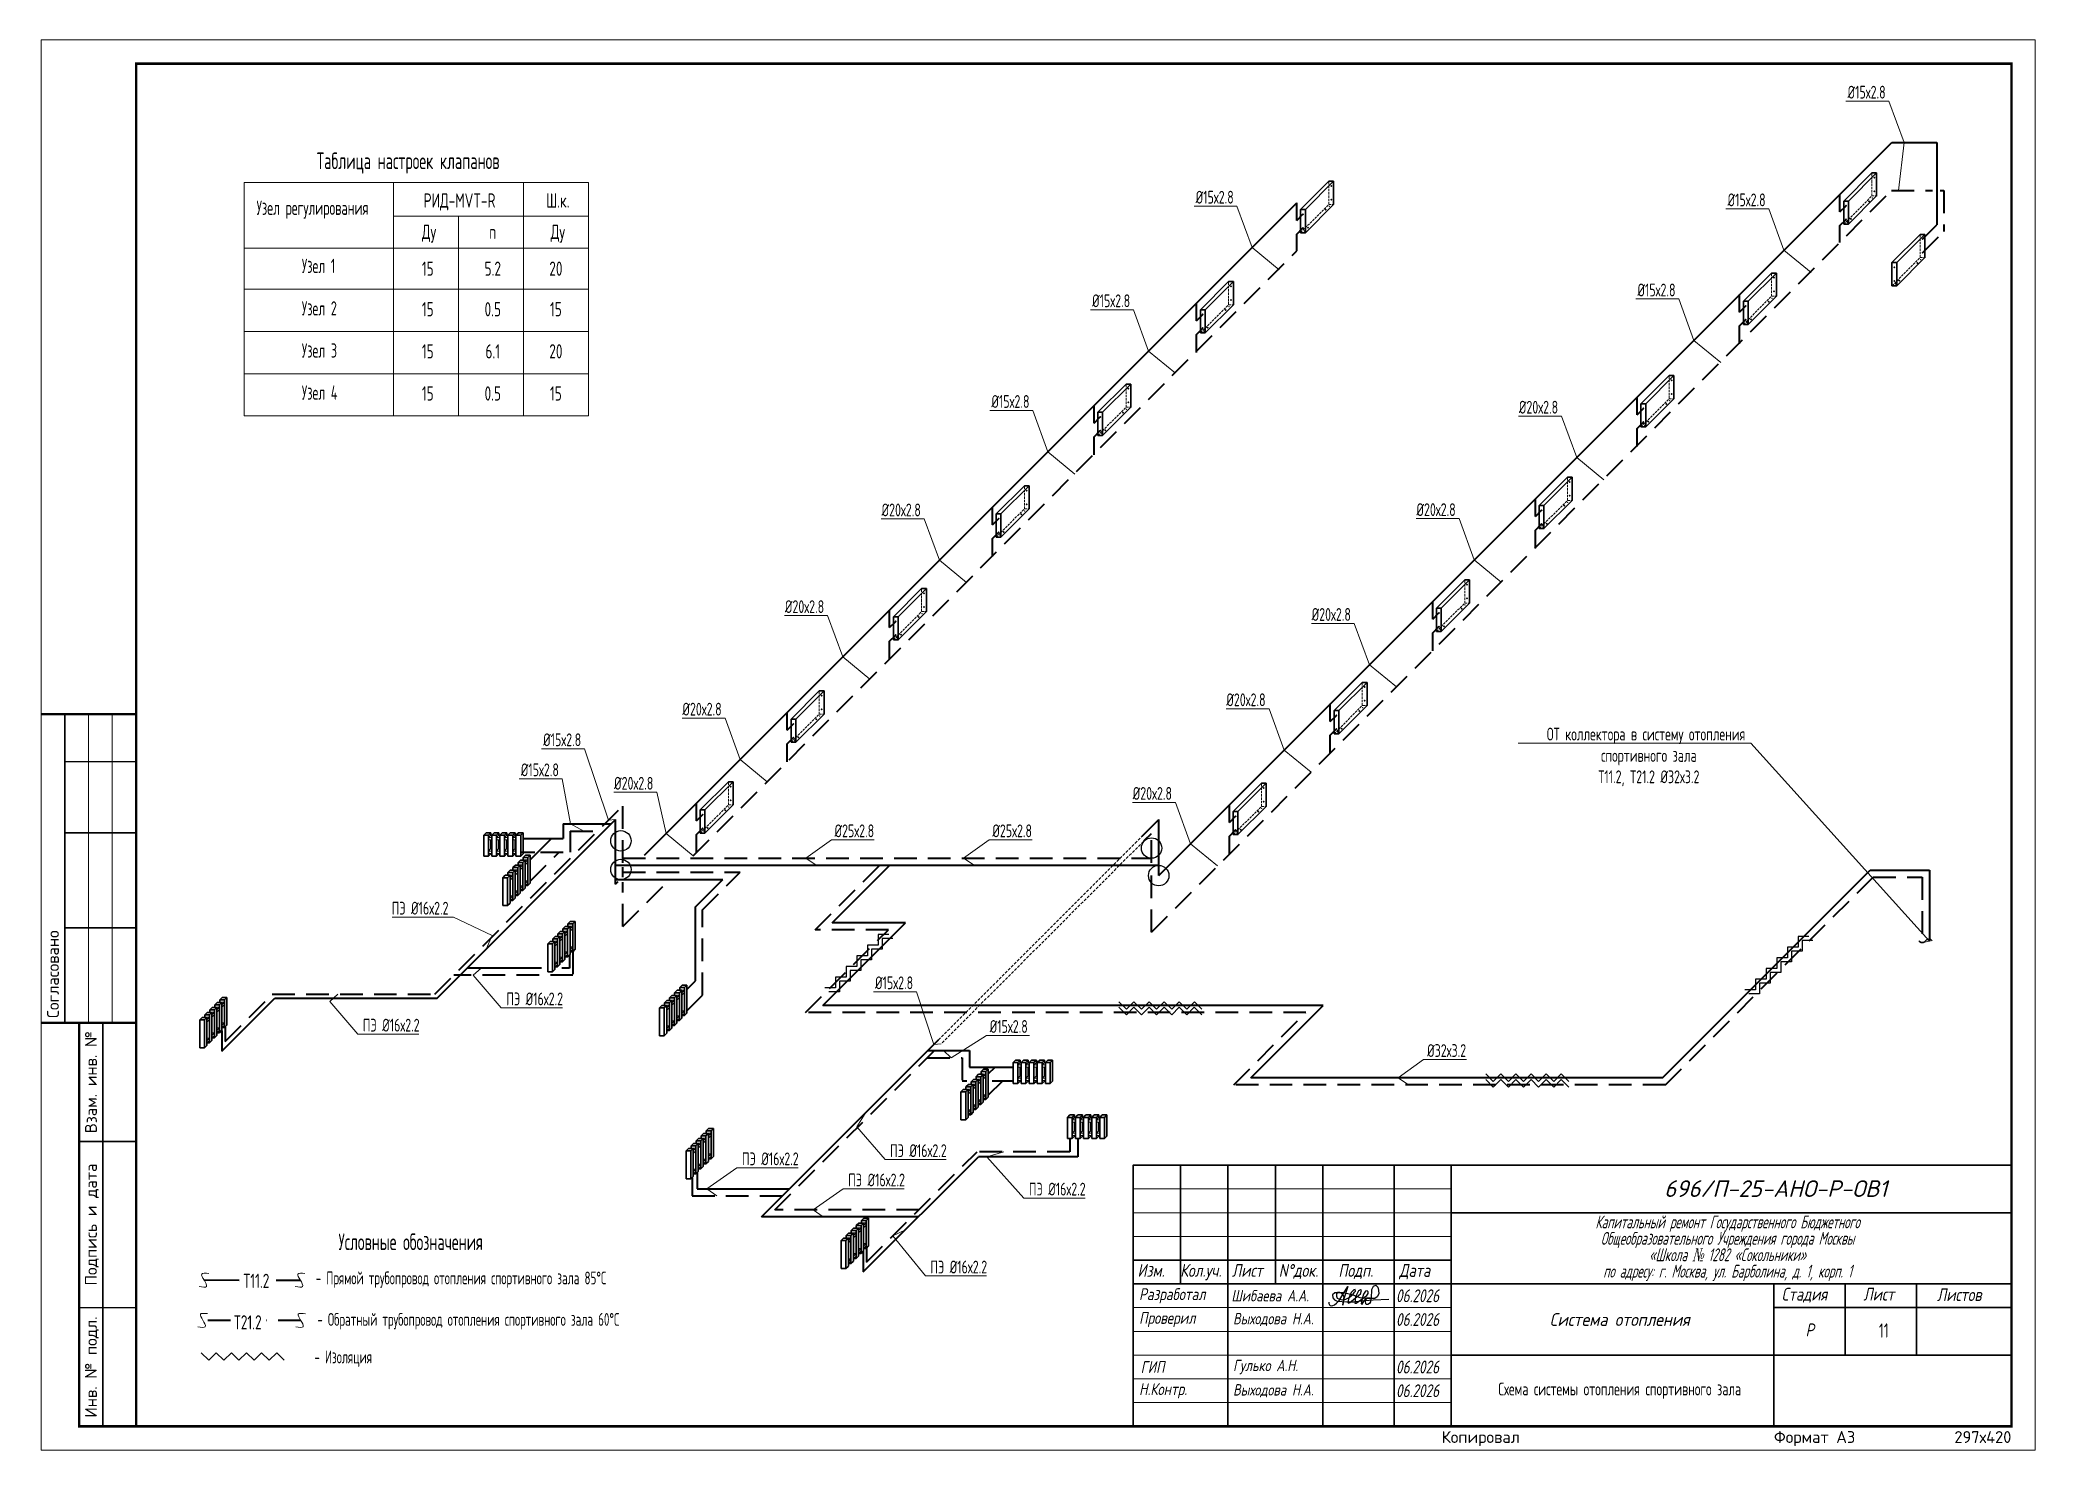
# Model space of a CAD drawing. Header units: millimetres. Extents: x -3929 to 624051, y 52832 to 514950.
# Drawn here: x 38171 to 80196, y 225935 to 255635 of the extents above; entities that cross this region are included whole.
import ezdxf
from ezdxf import colors
from ezdxf.entities.mleader import LeaderData, LeaderLine
from ezdxf.enums import TextEntityAlignment as Align
from ezdxf.math import Vec2, Vec3

# ---------------------------------------------------------------- set-up
doc = ezdxf.new("R2010")
doc.units = ezdxf.units.MM
for name, pattern in [('ADSK_Штриховая_ш2 п1', [3, 2, -1]), ('GOST2.303 4', [7, 5, -2, 0]), ('Hidden', [7.14375, 4.7625, -2.38125]), ('K5LT32772', [0])]:
    doc.linetypes.add(name, pattern=pattern)
for name, color, linetype, lineweight in [('2', 8, 'Continuous', 15), ('_надписи ОВ', 7, 'Continuous', 20), ('Shtamp', 7, 'Continuous', 35), ('АР-ШТАМП', 7, 'Continuous', 15), ('ОВ-ИЗОЛЯЦИЯ', 7, 'Continuous', 25), ('ОВ-рамка', 7, 'Continuous', 30), ('ОВ-ТЕКСТ', 7, 'Continuous', 25), ('ТЕКСТ', 252, 'Continuous', 13), ('Текст ОВ', 7, 'Continuous', 25)]:
    doc.layers.add(name, color=color, linetype=linetype, lineweight=lineweight)
doc.layers.add('9_Форматы', color=7, linetype='Continuous')
doc.layers.add('стояки', color=7, linetype='Continuous')
doc.layers.add('9_Форматы надписи', color=7, linetype='Continuous', plot=False)
for name, color, linetype, true_color in [('Подпись', 7, 'Continuous', 0x082cf7), ('т11.2', 7, 'Continuous', 0x6d366d), ('т21.2', 7, 'Continuous', 0x004285)]:
    doc.layers.add(name, color=color, linetype=linetype, true_color=true_color)
doc.styles.add('ГОСТ', font='isocpeur.ttf', dxfattribs={"width": 0.8, "height": 250})
doc.styles.add('М2', font='isocpeui.ttf', dxfattribs={"width": 0.8})
doc.styles.add('РАЗМЕРНЫЙ', font='simplex.shx', dxfattribs={"width": 0.6, "oblique": 15})
doc.styles.add('СТИЛЬ', font='simplex.shx', dxfattribs={"width": 0.65})

msp = doc.modelspace()

# ---------------------------------------------------------------- texts
at = {"layer": '2', "color": 0, "style": 'СТИЛЬ', "width": 0.6}
for s, p in [('Узел регулирования', (42734.132, 251948.944)), ('Узел 1', (43687.933, 250724.769)), ('Узел 2', (43687.933, 249830.593)), ('Узел 3', (43687.933, 248943.487)), ('Узел 4', (43687.933, 248056.382))]:
    msp.add_text(s, height=300, dxfattribs=at).set_placement(p)
at = {"layer": '_надписи ОВ', "ltscale": 10, "style": 'СТИЛЬ', "width": 0.6}
for s, height, p in [('Таблица настроек клапанов ', 350, (44002.561, 252912.534)), ('Условные обозначения', 350, (44459.913, 230146.196)), ('- Прямой трубопровод отопления спортивного зала 85%%DС', 270, (43981.183, 229424.671)), ('- Обратный трубопровод отопления спортивного зала 60%%DС', 270, (44014.428, 228551.641)), (' - Изоляция', 270, (43845.671, 227760.496))]:
    msp.add_text(s, height=height, dxfattribs=at).set_placement(p)
at = {"layer": '_надписи ОВ', "ltscale": 10, "char_height": 300, "width": 16480.02357, "attachment_point": 1, "line_spacing_factor": 0.7, "style": 'СТИЛЬ'}
for s, insert in [('Т11.2', (42457.75, 229648.896)), ('Т21.2 ', (42258.65, 228774.927))]:
    msp.add_mtext(s, dxfattribs=dict(at, insert=insert))
at = {"layer": 'ТЕКСТ', "transparency": 33554687, "attachment_point": 5, "style": 'СТИЛЬ'}
for s, insert, char_height, width in [('\\pxi1,sm0.75;{\\C7;11}', (76859.136, 228453.291, 576.986), 300, 6768.52482), ('\\pxi1,sm0.75;{\\C7;Схема системы отопления спортивного зала}', (71311.899, 227184.564, 576.986), 270, 6535.64473)]:
    msp.add_mtext(s, dxfattribs=dict(at, insert=insert, char_height=char_height, width=width))
at = {"layer": 'Текст ОВ', "style": 'СТИЛЬ', "width": 0.65}
for s, p in [('РИД-MVT-R', (47010.106, 252102.489)), ('Ш.к.', (49080.106, 252102.489)), ('Ду', (46366.063, 251442.489)), ('Ду', (49080.106, 251442.489)), ('n', (47710.106, 251442.489)), ('15', (46340.429, 250666.426)), ('5.2', (47710.429, 250666.426)), ('20', (49039.562, 250666.426)), ('15', (46340.429, 249812.25)), ('0.5', (47710.429, 249812.25)), ('15', (49039.562, 249812.25)), ('15', (46340.429, 248925.145)), ('6.1', (47710.429, 248925.145)), ('20', (49039.562, 248925.145)), ('15', (46340.429, 248038.039)), ('0.5', (47710.429, 248038.039)), ('15', (49039.562, 248038.039))]:
    msp.add_text(s, height=300, dxfattribs=at).set_placement(p, align=Align.CENTER)

# ---------------------------------------------------------------- blocks, each defined once
blk = doc.blocks.new('бок панель')
at = {"color": 32, "lineweight": 30, "ltscale": 0.1, "true_color": 0xcd6928}
for p, q in [((29006, 6630), (28412, 6036)), ((29006, 6630), (29106, 6630)), ((28412, 6036), (28412, 5548)), ((28412, 6036), (28512, 6036)), ((28412, 5548), (28512, 5548))]:
    blk.add_line(p, q, dxfattribs=at)
at = {"color": 32, "linetype": 'GOST2.303 4', "lineweight": 18, "ltscale": 10, "true_color": 0xcd6928}
for p, q in [((29006, 6142), (29006, 6630)), ((28412, 5548), (29006, 6142)), ((29006, 6142), (29106, 6142))]:
    blk.add_line(p, q, dxfattribs=at)
at = {"color": 32, "lineweight": 30, "ltscale": 0.1, "true_color": 0xcd6928}
blk.add_lwpolyline([(29106, 6630), (28512, 6036), (28512, 5548), (29106, 6142)], close=True, dxfattribs=at)
for p in [(29056, 6530), (28462, 5936), (28943, 6029), (29056, 6242), (28462, 5648), (28497, 5584), (28568, 5655)]:
    blk.add_point(p, dxfattribs=at)
at = {"color": 32, "linetype": 'GOST2.303 4', "lineweight": 18, "ltscale": 10, "true_color": 0xcd6928}
blk.add_point((29014, 6100), dxfattribs=at)
blk = doc.blocks.new('*U3005')
at = {"layer": '9_Форматы', "color": 7, "linetype": 'Continuous', "lineweight": 9, "ltscale": 100}
blk.add_lwpolyline([(5, -5), (5, 292), (-415, 292), (-415, -5)], close=True, dxfattribs=at)
at = {"layer": '9_Форматы', "color": 7, "linetype": 'Continuous', "lineweight": 9, "ltscale": 100, "const_width": 0.5}
blk.add_lwpolyline([(0, 0), (0, 287), (-395, 287), (-395, 0)], close=True, dxfattribs=at)
at = {"layer": '9_Форматы', "color": 7, "linetype": 'Continuous', "lineweight": 9, "ltscale": 100}
for points, const_width in [([(-395, 150), (-415, 150)], 0.5), ([(-410, 85), (-410, 150)], 0.3), ([(-395, 140), (-410, 140)], 0.3), ([(-395, 125), (-410, 125)], 0.3), ([(-395, 105), (-410, 105)], 0.3), ([(-395, 85), (-415, 85)], 0.5), ([(-395, 0), (-407, 0), (-407, 85), (-407, 85)], 0.5), ([(-402, 0), (-402, 85)], 0.3), ([(-407, 60), (-395, 60)], 0.3), ([(-407, 25), (-395, 25)], 0.3)]:
    blk.add_lwpolyline(points, dxfattribs=dict(at, const_width=const_width))
for points in [[(-405, 85), (-405, 150)], [(-400, 85), (-400, 150)], [(-400, 85), (-400, 150)]]:
    blk.add_lwpolyline(points, dxfattribs=at)
at = {"layer": '9_Форматы', "color": 7, "linetype": 'Continuous', "lineweight": 9, "ltscale": 100, "style": 'ГОСТ'}
blk.add_text('Согласовано', height=2.5, rotation=90, dxfattribs=at).set_placement((-411.25, 86))
for s, p in [('Взам. инв. №', (-404.5, 72.5)), ('Подпись и дата', (-404.5, 42.5)), ('Инв. № подл.', (-404.5, 12.5))]:
    blk.add_text(s, height=2.5, rotation=90, dxfattribs=at).set_placement(p, align=Align.MIDDLE_CENTER)
at = {"layer": '9_Форматы', "color": 7, "style": 'ГОСТ'}
for s, p in [('Копировал', (-120, -1)), ('Формат А3', (-50, -1))]:
    blk.add_text(s, height=2.5, dxfattribs=at).set_placement(p, align=Align.TOP_LEFT)
at = {"layer": '9_Форматы надписи', "color": 7, "style": 'ГОСТ'}
blk.add_text('297х420', height=2.5, dxfattribs=at).set_placement((0, -3.5), align=Align.RIGHT)
blk = doc.blocks.new('Штамп 22-РД-Б1-Р1-ОВ.1')
at = {"layer": 'АР-ШТАМП', "lineweight": 30, "transparency": 33554687}
blk.add_lwpolyline([(-18500, 0), (0, 0), (0, 5500), (-18500, 5500)], close=True, dxfattribs=at)
for points in [[(-17500, 5500), (-17500, 3000)], [(-16500, 5500), (-16500, 0)], [(-15500, 5500), (-15500, 3000)], [(-14500, 5500), (-14500, 0)], [(-13000, 5500), (-13000, 0)], [(-11800, 5500), (-11800, 0)], [(0, 4500), (-11800, 4500), (-11800, 4500)], [(-11800, 3500), (-18500, 3500)], [(-11800, 3000), (-18500, 3000)], [(0, 3000), (-11800, 3000), (-11800, 3000)], [(-5000, 3000), (-5000, 0)], [(-3500, 3000), (-3500, 1500)], [(-2000, 3000), (-2000, 1500)], [(0, 2500), (-5000, 2500)], [(0, 1500), (-11800, 1500), (-11800, 1500)]]:
    blk.add_lwpolyline(points, dxfattribs=at)
at = {"layer": 'АР-ШТАМП', "lineweight": 15, "transparency": 33554687}
for points in [[(-11800, 5000), (-18500, 5000)], [(-11800, 4500), (-18500, 4500)], [(-11800, 4000), (-18500, 4000)], [(-11800, 2500), (-18500, 2500)], [(-11800, 2000), (-18500, 2000)], [(-11800, 1500), (-18500, 1500)], [(-11800, 1000), (-18500, 1000)], [(-11800, 500), (-18500, 500)]]:
    blk.add_lwpolyline(points, dxfattribs=at)
at = {"layer": 'Подпись', "linetype": 'Continuous'}
blk.add_lwpolyline([(-14376, 2617), (-14374, 2584), (-14364, 2561), (-14345, 2542), (-14323, 2536), (-14290, 2542), (-14259, 2558), (-14218, 2591), (-14159, 2653), (-13975, 2948), (-14064, 2666), (-14079, 2550), (-14056, 2734), (-14097, 2794), (-14145, 2818), (-14193, 2822), (-14216, 2789), (-14218, 2743), (-14204, 2703), (-14168, 2687), (-14124, 2669), (-14055, 2667), (-14002, 2687), (-13951, 2714), (-13904, 2752), (-13865, 2785), (-13836, 2826), (-13816, 2848), (-13821, 2882), (-13851, 2878), (-13903, 2822), (-13932, 2759), (-13961, 2677), (-13973, 2612), (-13963, 2592), (-13936, 2606), (-13779, 2735), (-13708, 2794), (-13690, 2861), (-13710, 2878), (-13748, 2852), (-13814, 2727), (-13829, 2595), (-13802, 2591), (-13579, 2753), (-13546, 2800), (-13547, 2836), (-13570, 2852), (-13602, 2845), (-13648, 2785), (-13676, 2683), (-13694, 2578), (-13672, 2574), (-13650, 2610), (-13616, 2663), (-13575, 2705), (-13535, 2707), (-13509, 2709), (-13491, 2684), (-13495, 2623), (-13521, 2590), (-13555, 2566), (-13593, 2565), (-13600, 2579), (-13601, 2638), (-13584, 2696), (-13575, 2705), (-13509, 2709), (-13491, 2684), (-13479, 2701), (-13472, 2884), (-13436, 2950), (-13389, 2971), (-13345, 2931), (-13328, 2868), (-13326, 2790), (-13355, 2730), (-13410, 2696), (-13618, 2691), (-13719, 2710), (-13806, 2741), (-13867, 2763), (-13911, 2779), (-13977, 2793), (-14075, 2813), (-14248, 2815), (-14298, 2772), (-14295, 2705), (-14255, 2662), (-14202, 2639), (-13997, 2626), (-13852, 2624), (-13699, 2642), (-13442, 2665), (-13114, 2682)], dxfattribs=at)
at = {"layer": 'Shtamp', "color": 7, "ltscale": 33.333333, "style": 'М2'}
blk.add_text('696/П-25-АНО-Р-ОВ1', height=350, dxfattribs=at).set_placement((-7314, 4832))
at = {"layer": 'Shtamp', "ltscale": 33.333333, "style": 'М2', "width": 0.8}
for s, p in [('Изм.', (-18406, 3149)), ('Кол.уч.', (-17506, 3149)), ('Лист ', (-16417, 3149)), ('N°док.', (-15430, 3149)), ('Подп.', (-14174, 3149)), ('Дата', (-12892, 3149)), ('Cтадия', (-4844, 2649)), ('Лист ', (-3117, 2649)), ('Листов', (-1567, 2639)), ('Р', (-4334, 1896))]:
    blk.add_text(s, height=270, dxfattribs=at).set_placement(p)
at = {"layer": 'Shtamp', "color": 7, "ltscale": 33.333333, "style": 'М2', "width": 0.75}
for p in [(-12960, 2615), (-12960, 2115), (-12960, 1115), (-12960, 615)]:
    blk.add_text('06.2026', height=270, dxfattribs=at).set_placement(p)
at = {"layer": 'Shtamp', "ltscale": 33.333333, "char_height": 270, "attachment_point": 5, "line_spacing_factor": 0.768}
for s, insert, width, style in [('\\pxl1.18333,r1.7625,qc;Капитальный ремонт Государственного Бюджетного \\PОбщеобразовательного Учреждения города Москвы \\P«Школа {\\fTimes New Roman|b0|i0|c204|p18;№} 1282 «Сокольники» \\Pпо адресу: г. Москва, ул. Барболина, д. 1, корп. 1', (-5900, 3750), 11799.97, 'РАЗМЕРНЫЙ'), ('\\pxi1,sm0.75;{\\W0.9;\\C7;Система отопления}', (-8384, 2250), 6643.18, 'М2')]:
    blk.add_mtext(s, dxfattribs=dict(at, insert=insert, width=width, style=style))
at = {"layer": 'Shtamp', "color": 18, "ltscale": 100, "true_color": 0x000000, "width": 2000, "attachment_point": 4, "style": 'М2'}
for s, insert, char_height in [('\\pxi0.002,t0;{\\W0.8;\\C256; Разработал}', (-18500, 2750), 250), ('{\\W0.8;\\C256;Шибаева А.А.}', (-16429, 2752), 240), ('\\pxi0.002,t0;{\\W0.8;\\C256; Проверил}', (-18500, 2250), 250), ('\\pxi0.002,t0;{\\W0.8;\\C256;ГИП}', (-18339, 1250), 250), ('\\pxi0.002,t0;{\\W0.8;\\C256; Н.Контр.}', (-18500, 750), 250)]:
    blk.add_mtext(s, dxfattribs=dict(at, insert=insert, char_height=char_height))
at = {"layer": 'Shtamp', "color": 1, "ltscale": 100, "true_color": 0xff0000, "char_height": 240, "width": 2000, "attachment_point": 4, "style": 'М2'}
for s, insert in [('{\\C256;Выходова Н.А.}', (-16393, 2250)), ('{\\C256;Гулько А.Н.}', (-16393, 1250)), ('{\\C256;Выходова Н.А.}', (-16393, 750))]:
    blk.add_mtext(s, dxfattribs=dict(at, insert=insert))

# ---------------------------------------------------------------- linework, layer by layer
at = {"color": 32, "lineweight": 30, "ltscale": 0.1, "true_color": 0xcd6928}
for p, q in [((47519.106, 238885.026), (47569.106, 238935.026)), ((47519.106, 238885.026), (47519.106, 238441.282)), ((47619.106, 238885.026), (47519.106, 238885.026)), ((47569.106, 238935.026), (47669.106, 238935.026)), ((47669.106, 238935.026), (47619.106, 238885.026)), ((47619.106, 238885.026), (47619.106, 238441.282)), ((47669.106, 238935.026), (47669.106, 238885.026)), ((47669.106, 238785.026), (47669.106, 238601.282)), ((47689.106, 238885.026), (47739.106, 238935.026)), ((47689.106, 238885.026), (47689.106, 238441.282)), ((47789.106, 238885.026), (47689.106, 238885.026)), ((47739.106, 238935.026), (47839.106, 238935.026)), ((47839.106, 238935.026), (47789.106, 238885.026)), ((47789.106, 238885.026), (47789.106, 238441.282)), ((47839.106, 238935.026), (47839.106, 238885.026)), ((47839.106, 238785.026), (47839.106, 238601.282)), ((47859.106, 238885.026), (47909.106, 238935.026)), ((47859.106, 238885.026), (47859.106, 238441.282)), ((47959.106, 238885.026), (47859.106, 238885.026)), ((47909.106, 238935.026), (48009.106, 238935.026)), ((48009.106, 238935.026), (47959.106, 238885.026)), ((47959.106, 238885.026), (47959.106, 238441.282)), ((48009.106, 238935.026), (48009.106, 238885.026)), ((48009.106, 238785.026), (48009.106, 238601.282)), ((48029.106, 238885.026), (48079.106, 238935.026)), ((48029.106, 238885.026), (48029.106, 238441.282)), ((48129.106, 238885.026), (48029.106, 238885.026)), ((48079.106, 238935.026), (48179.106, 238935.026)), ((48179.106, 238935.026), (48129.106, 238885.026)), ((48129.106, 238885.026), (48129.106, 238441.282)), ((48179.106, 238935.026), (48179.106, 238885.026)), ((48179.106, 238785.026), (48179.106, 238601.282)), ((48199.106, 238885.026), (48249.106, 238935.026)), ((48199.106, 238885.026), (48199.106, 238441.282)), ((48299.106, 238885.026), (48199.106, 238885.026)), ((48249.106, 238935.026), (48349.106, 238935.026)), ((48349.106, 238935.026), (48299.106, 238885.026)), ((48299.106, 238885.026), (48299.106, 238441.282)), ((48349.106, 238935.026), (48349.106, 238491.282)), ((47619.106, 238441.282), (47519.106, 238441.282)), ((47669.106, 238491.282), (47619.106, 238441.282)), ((47669.106, 238501.282), (47669.106, 238491.282)), ((47789.106, 238441.282), (47689.106, 238441.282)), ((47839.106, 238491.282), (47789.106, 238441.282)), ((47839.106, 238501.282), (47839.106, 238491.282)), ((47959.106, 238441.282), (47859.106, 238441.282)), ((48009.106, 238491.282), (47959.106, 238441.282)), ((48009.106, 238501.282), (48009.106, 238491.282)), ((48129.106, 238441.282), (48029.106, 238441.282)), ((48179.106, 238491.282), (48129.106, 238441.282)), ((48179.106, 238501.282), (48179.106, 238491.282)), ((48299.106, 238441.282), (48199.106, 238441.282)), ((48241.511, 238308.589), (48291.511, 238358.589)), ((48241.511, 238308.589), (48241.511, 238255.529)), ((48341.511, 238308.589), (48241.511, 238308.589)), ((48291.511, 238358.589), (48391.511, 238358.589)), ((48349.106, 238491.282), (48299.106, 238441.282)), ((48391.511, 238358.589), (48341.511, 238308.589)), ((48341.511, 238308.589), (48341.511, 237720.948)), ((48347.577, 238414.655), (48397.577, 238464.655)), ((48347.577, 238414.655), (48347.577, 238361.595)), ((48447.577, 238414.655), (48347.577, 238414.655)), ((48391.511, 238358.589), (48391.511, 237770.948)), ((48397.577, 238464.655), (48497.577, 238464.655)), ((48497.577, 238464.655), (48447.577, 238414.655)), ((48447.577, 238414.655), (48447.577, 237827.014)), ((48497.577, 238464.655), (48497.577, 237877.014)), ((47923.313, 237990.391), (47973.313, 238040.391)), ((47923.313, 237990.391), (47923.313, 237402.75)), ((48023.313, 237990.391), (47923.313, 237990.391)), ((47973.313, 238040.391), (48073.313, 238040.391)), ((48073.313, 238040.391), (48023.313, 237990.391)), ((48023.313, 237990.391), (48023.313, 237402.75)), ((48029.379, 238096.457), (48079.379, 238146.457)), ((48029.379, 238096.457), (48029.379, 238043.397)), ((48129.379, 238096.457), (48029.379, 238096.457)), ((48073.313, 238040.391), (48073.313, 237452.75)), ((48079.379, 238146.457), (48179.379, 238146.457)), ((48179.379, 238146.457), (48129.379, 238096.457)), ((48129.379, 238096.457), (48129.379, 237508.816)), ((48135.445, 238202.523), (48185.445, 238252.523)), ((48135.445, 238202.523), (48135.445, 238149.463)), ((48235.445, 238202.523), (48135.445, 238202.523)), ((48179.379, 238146.457), (48179.379, 237558.816)), ((48185.445, 238252.523), (48285.445, 238252.523)), ((48285.445, 238252.523), (48235.445, 238202.523)), ((48235.445, 238202.523), (48235.445, 237614.882)), ((48285.445, 238252.523), (48285.445, 237664.882)), ((48497.577, 237877.014), (48447.577, 237827.014)), ((48073.313, 237452.75), (48023.313, 237402.75)), ((48129.379, 237508.816), (48088.947, 237508.816)), ((48179.379, 237558.816), (48129.379, 237508.816)), ((48235.445, 237614.882), (48195.013, 237614.882)), ((48285.445, 237664.882), (48235.445, 237614.882)), ((48341.511, 237720.948), (48301.079, 237720.948)), ((48391.511, 237770.948), (48341.511, 237720.948)), ((48447.577, 237827.014), (48407.145, 237827.014)), ((48023.313, 237402.75), (47923.313, 237402.75)), ((49293.348, 237019), (49343.348, 237069)), ((49343.348, 237069), (49443.348, 237069)), ((49443.348, 237069), (49393.348, 237019)), ((49443.348, 237069), (49443.348, 236481.359)), ((48869.084, 236594.736), (48919.084, 236644.736)), ((48919.084, 236644.736), (49019.084, 236644.736)), ((49019.084, 236644.736), (48969.084, 236594.736)), ((48975.15, 236700.802), (49025.15, 236750.802)), ((48975.15, 236700.802), (48975.15, 236647.742)), ((49075.15, 236700.802), (48975.15, 236700.802)), ((49019.084, 236644.736), (49019.084, 236057.095)), ((49025.15, 236750.802), (49125.15, 236750.802)), ((49125.15, 236750.802), (49075.15, 236700.802)), ((49075.15, 236700.802), (49075.15, 236113.161)), ((49081.216, 236806.868), (49131.216, 236856.868)), ((49081.216, 236806.868), (49081.216, 236753.808)), ((49181.216, 236806.868), (49081.216, 236806.868)), ((49125.15, 236750.802), (49125.15, 236163.161)), ((49131.216, 236856.868), (49231.216, 236856.868)), ((49231.216, 236856.868), (49181.216, 236806.868)), ((49181.216, 236806.868), (49181.216, 236219.227)), ((49187.282, 236912.934), (49237.282, 236962.934)), ((49187.282, 236912.934), (49187.282, 236859.874)), ((49287.282, 236912.934), (49187.282, 236912.934)), ((49231.216, 236856.868), (49231.216, 236269.227)), ((49237.282, 236962.934), (49337.282, 236962.934)), ((49337.282, 236962.934), (49287.282, 236912.934)), ((49287.282, 236912.934), (49287.282, 236325.293)), ((49293.348, 237019), (49293.348, 236965.94)), ((49393.348, 237019), (49293.348, 237019)), ((49337.282, 236962.934), (49337.282, 236375.293)), ((49393.348, 237019), (49393.348, 236431.359)), ((48869.084, 236594.736), (48869.084, 236007.095)), ((48969.084, 236594.736), (48869.084, 236594.736)), ((48969.084, 236594.736), (48969.084, 236007.095)), ((49181.216, 236219.227), (49140.784, 236219.227)), ((49231.216, 236269.227), (49181.216, 236219.227)), ((49287.282, 236325.293), (49246.85, 236325.293)), ((49337.282, 236375.293), (49287.282, 236325.293)), ((49393.348, 236431.359), (49352.916, 236431.359)), ((49443.348, 236481.359), (49393.348, 236431.359)), ((48969.084, 236007.095), (48869.084, 236007.095)), ((49019.084, 236057.095), (48969.084, 236007.095)), ((49075.15, 236113.161), (49034.718, 236113.161)), ((49125.15, 236163.161), (49075.15, 236113.161)), ((41855.468, 235313.069), (41905.468, 235363.069)), ((41905.468, 235363.069), (42005.468, 235363.069)), ((42005.468, 235363.069), (41955.468, 235313.069)), ((41961.534, 235419.135), (42011.534, 235469.135)), ((41961.534, 235419.135), (41961.534, 235366.075)), ((42061.534, 235419.135), (41961.534, 235419.135)), ((42005.468, 235363.069), (42005.468, 234775.428)), ((42011.534, 235469.135), (42111.534, 235469.135)), ((42111.534, 235469.135), (42061.534, 235419.135)), ((42061.534, 235419.135), (42061.534, 234831.494)), ((42111.534, 235469.135), (42111.534, 234881.494)), ((51328.97, 235356.007), (51378.97, 235406.007)), ((51328.97, 235356.007), (51328.97, 235302.948)), ((51428.97, 235356.007), (51328.97, 235356.007)), ((51378.97, 235406.007), (51478.97, 235406.007)), ((51478.97, 235406.007), (51428.97, 235356.007)), ((51428.97, 235356.007), (51428.97, 234768.367)), ((51435.036, 235462.073), (51485.036, 235512.073)), ((51435.036, 235462.073), (51435.036, 235409.014)), ((51535.036, 235462.073), (51435.036, 235462.073)), ((51478.97, 235406.007), (51478.97, 234818.367)), ((51485.036, 235512.073), (51585.036, 235512.073)), ((51585.036, 235512.073), (51535.036, 235462.073)), ((51535.036, 235462.073), (51535.036, 234874.433)), ((51541.102, 235568.139), (51591.102, 235618.139)), ((51541.102, 235568.139), (51541.102, 235515.08)), ((51641.102, 235568.139), (51541.102, 235568.139)), ((51585.036, 235512.073), (51585.036, 234924.433)), ((51591.102, 235618.139), (51691.102, 235618.139)), ((51691.102, 235618.139), (51641.102, 235568.139)), ((51641.102, 235568.139), (51641.102, 234980.499)), ((51647.169, 235674.205), (51697.169, 235724.205)), ((51647.169, 235674.205), (51647.169, 235621.146)), ((51747.169, 235674.205), (51647.169, 235674.205)), ((51691.102, 235618.139), (51691.102, 235030.499)), ((51697.169, 235724.205), (51797.169, 235724.205)), ((51797.169, 235724.205), (51747.169, 235674.205)), ((51747.169, 235674.205), (51747.169, 235086.565)), ((51797.169, 235724.205), (51797.169, 235136.565)), ((41537.27, 234994.871), (41587.27, 235044.871)), ((41537.27, 234994.871), (41537.27, 234407.23)), ((41637.27, 234994.871), (41537.27, 234994.871)), ((41587.27, 235044.871), (41687.27, 235044.871)), ((41687.27, 235044.871), (41637.27, 234994.871)), ((41637.27, 234994.871), (41637.27, 234407.23)), ((41643.336, 235100.937), (41693.336, 235150.937)), ((41643.336, 235100.937), (41643.336, 235047.877)), ((41743.336, 235100.937), (41643.336, 235100.937)), ((41687.27, 235044.871), (41687.27, 234457.23)), ((41693.336, 235150.937), (41793.336, 235150.937)), ((41793.336, 235150.937), (41743.336, 235100.937)), ((41743.336, 235100.937), (41743.336, 234513.296)), ((41749.402, 235207.003), (41799.402, 235257.003)), ((41749.402, 235207.003), (41749.402, 235153.943)), ((41849.402, 235207.003), (41749.402, 235207.003)), ((41793.336, 235150.937), (41793.336, 234563.296)), ((41799.402, 235257.003), (41899.402, 235257.003)), ((41899.402, 235257.003), (41849.402, 235207.003)), ((41849.402, 235207.003), (41849.402, 234619.362)), ((41855.468, 235313.069), (41855.468, 235260.009)), ((41955.468, 235313.069), (41855.468, 235313.069)), ((41899.402, 235257.003), (41899.402, 234669.362)), ((41955.468, 235313.069), (41955.468, 234725.428)), ((51222.904, 235249.941), (51272.904, 235299.941)), ((51222.904, 235249.941), (51222.904, 234662.301)), ((51322.904, 235249.941), (51222.904, 235249.941)), ((51272.904, 235299.941), (51372.904, 235299.941)), ((51372.904, 235299.941), (51322.904, 235249.941)), ((51322.904, 235249.941), (51322.904, 234662.301)), ((51372.904, 235299.941), (51372.904, 234712.301)), ((51585.036, 234924.433), (51535.036, 234874.433)), ((51641.102, 234980.499), (51600.671, 234980.499)), ((51691.102, 235030.499), (51641.102, 234980.499)), ((51747.169, 235086.565), (51706.737, 235086.565)), ((51797.169, 235136.565), (51747.169, 235086.565)), ((41743.336, 234513.296), (41702.904, 234513.296)), ((41793.336, 234563.296), (41743.336, 234513.296)), ((41849.402, 234619.362), (41808.97, 234619.362)), ((41899.402, 234669.362), (41849.402, 234619.362)), ((41955.468, 234725.428), (41915.036, 234725.428)), ((42005.468, 234775.428), (41955.468, 234725.428)), ((42061.534, 234831.494), (42021.102, 234831.494)), ((42111.534, 234881.494), (42061.534, 234831.494)), ((51322.904, 234662.301), (51222.904, 234662.301)), ((51372.904, 234712.301), (51322.904, 234662.301)), ((51428.97, 234768.367), (51388.539, 234768.367)), ((51478.97, 234818.367), (51428.97, 234768.367)), ((51535.036, 234874.433), (51494.605, 234874.433)), ((41637.27, 234407.23), (41537.27, 234407.23)), ((41687.27, 234457.23), (41637.27, 234407.23)), ((58669.792, 234099.74), (58719.792, 234149.74)), ((58669.792, 234099.74), (58669.792, 233655.996)), ((58769.792, 234099.74), (58669.792, 234099.74)), ((58719.792, 234149.74), (58819.792, 234149.74)), ((58819.792, 234149.74), (58769.792, 234099.74)), ((58769.792, 234099.74), (58769.792, 233655.996)), ((58819.792, 234149.74), (58819.792, 234099.74)), ((58839.792, 234099.74), (58889.792, 234149.74)), ((58839.792, 234099.74), (58839.792, 233655.996)), ((58939.792, 234099.74), (58839.792, 234099.74)), ((58889.792, 234149.74), (58989.792, 234149.74)), ((58989.792, 234149.74), (58939.792, 234099.74)), ((58939.792, 234099.74), (58939.792, 233655.996)), ((58989.792, 234149.74), (58989.792, 234099.74)), ((59009.792, 234099.74), (59059.792, 234149.74)), ((59009.792, 234099.74), (59009.792, 233655.996)), ((59109.792, 234099.74), (59009.792, 234099.74)), ((59059.792, 234149.74), (59159.792, 234149.74)), ((59159.792, 234149.74), (59109.792, 234099.74)), ((59109.792, 234099.74), (59109.792, 233655.996)), ((59159.792, 234149.74), (59159.792, 234099.74)), ((59179.792, 234099.74), (59229.792, 234149.74)), ((59179.792, 234099.74), (59179.792, 233655.996)), ((59279.792, 234099.74), (59179.792, 234099.74)), ((59229.792, 234149.74), (59329.792, 234149.74)), ((59329.792, 234149.74), (59279.792, 234099.74)), ((59279.792, 234099.74), (59279.792, 233655.996)), ((59329.792, 234149.74), (59329.792, 234099.74)), ((59349.792, 234099.74), (59399.792, 234149.74)), ((59349.792, 234099.74), (59349.792, 233655.996)), ((59449.792, 234099.74), (59349.792, 234099.74)), ((59399.792, 234149.74), (59499.792, 234149.74)), ((59499.792, 234149.74), (59449.792, 234099.74)), ((59449.792, 234099.74), (59449.792, 233655.996)), ((59499.792, 234149.74), (59499.792, 233705.996)), ((57783.35, 233692.519), (57833.35, 233742.519)), ((57783.35, 233692.519), (57783.35, 233639.459)), ((57883.35, 233692.519), (57783.35, 233692.519)), ((57833.35, 233742.519), (57933.35, 233742.519)), ((57933.35, 233742.519), (57883.35, 233692.519)), ((57883.35, 233692.519), (57883.35, 233104.878)), ((57889.416, 233798.585), (57939.416, 233848.585)), ((57889.416, 233798.585), (57889.416, 233745.525)), ((57989.416, 233798.585), (57889.416, 233798.585)), ((57933.35, 233742.519), (57933.35, 233154.878)), ((57939.416, 233848.585), (58039.416, 233848.585)), ((58039.416, 233848.585), (57989.416, 233798.585)), ((57989.416, 233798.585), (57989.416, 233210.944)), ((57995.482, 233904.651), (58045.482, 233954.651)), ((57995.482, 233904.651), (57995.482, 233851.591)), ((58095.482, 233904.651), (57995.482, 233904.651)), ((58039.416, 233848.585), (58039.416, 233260.944)), ((58045.482, 233954.651), (58145.482, 233954.651)), ((58145.482, 233954.651), (58095.482, 233904.651)), ((58095.482, 233904.651), (58095.482, 233317.01)), ((58145.482, 233954.651), (58145.482, 233367.01)), ((58819.792, 233705.996), (58769.792, 233655.996)), ((58819.792, 233999.74), (58819.792, 233815.996)), ((58819.792, 233715.996), (58819.792, 233705.996)), ((58989.792, 233705.996), (58939.792, 233655.996)), ((58989.792, 233999.74), (58989.792, 233815.996)), ((58989.792, 233715.996), (58989.792, 233705.996)), ((59159.792, 233705.996), (59109.792, 233655.996)), ((59159.792, 233999.74), (59159.792, 233815.996)), ((59159.792, 233715.996), (59159.792, 233705.996)), ((59329.792, 233705.996), (59279.792, 233655.996)), ((59329.792, 233999.74), (59329.792, 233815.996)), ((59329.792, 233715.996), (59329.792, 233705.996)), ((59499.792, 233705.996), (59449.792, 233655.996)), ((57571.218, 233480.387), (57621.218, 233530.387)), ((57571.218, 233480.387), (57571.218, 232892.746)), ((57671.218, 233480.387), (57571.218, 233480.387)), ((57621.218, 233530.387), (57721.218, 233530.387)), ((57721.218, 233530.387), (57671.218, 233480.387)), ((57671.218, 233480.387), (57671.218, 232892.746)), ((57677.284, 233586.453), (57727.284, 233636.453)), ((57677.284, 233586.453), (57677.284, 233533.393)), ((57777.284, 233586.453), (57677.284, 233586.453)), ((57721.218, 233530.387), (57721.218, 232942.746)), ((57727.284, 233636.453), (57827.284, 233636.453)), ((57827.284, 233636.453), (57777.284, 233586.453)), ((57777.284, 233586.453), (57777.284, 232998.812)), ((57827.284, 233636.453), (57827.284, 233048.812)), ((58039.416, 233260.944), (57989.416, 233210.944)), ((58095.482, 233317.01), (58055.05, 233317.01)), ((58145.482, 233367.01), (58095.482, 233317.01)), ((58769.792, 233655.996), (58669.792, 233655.996)), ((58939.792, 233655.996), (58839.792, 233655.996)), ((59109.792, 233655.996), (59009.792, 233655.996)), ((59279.792, 233655.996), (59179.792, 233655.996)), ((59449.792, 233655.996), (59349.792, 233655.996)), ((57671.218, 232892.746), (57571.218, 232892.746)), ((57721.218, 232942.746), (57671.218, 232892.746)), ((57777.284, 232998.812), (57736.852, 232998.812)), ((57827.284, 233048.812), (57777.284, 232998.812)), ((57883.35, 233104.878), (57842.918, 233104.878)), ((57933.35, 233154.878), (57883.35, 233104.878)), ((57989.416, 233210.944), (57948.984, 233210.944)), ((59814.846, 232942.442), (59864.846, 232992.442)), ((59814.846, 232942.442), (59814.846, 232498.697)), ((59914.846, 232942.442), (59814.846, 232942.442)), ((59864.846, 232992.442), (59964.846, 232992.442)), ((59964.846, 232992.442), (59914.846, 232942.442)), ((59914.846, 232942.442), (59914.846, 232498.697)), ((59964.846, 232992.442), (59964.846, 232942.442)), ((59964.846, 232842.442), (59964.846, 232658.697)), ((59984.846, 232942.442), (60034.846, 232992.442)), ((59984.846, 232942.442), (59984.846, 232498.697)), ((60084.846, 232942.442), (59984.846, 232942.442)), ((60034.846, 232992.442), (60134.846, 232992.442)), ((60134.846, 232992.442), (60084.846, 232942.442)), ((60084.846, 232942.442), (60084.846, 232498.697)), ((60134.846, 232992.442), (60134.846, 232942.442)), ((60134.846, 232842.442), (60134.846, 232658.697)), ((60154.846, 232942.442), (60204.846, 232992.442)), ((60154.846, 232942.442), (60154.846, 232498.697)), ((60254.846, 232942.442), (60154.846, 232942.442)), ((60204.846, 232992.442), (60304.846, 232992.442)), ((60304.846, 232992.442), (60254.846, 232942.442)), ((60254.846, 232942.442), (60254.846, 232498.697)), ((60304.846, 232992.442), (60304.846, 232942.442)), ((60304.846, 232842.442), (60304.846, 232658.697)), ((60324.846, 232942.442), (60374.846, 232992.442)), ((60324.846, 232942.442), (60324.846, 232498.697)), ((60424.846, 232942.442), (60324.846, 232942.442)), ((60374.846, 232992.442), (60474.846, 232992.442)), ((60474.846, 232992.442), (60424.846, 232942.442)), ((60424.846, 232942.442), (60424.846, 232498.697)), ((60474.846, 232992.442), (60474.846, 232942.442)), ((60474.846, 232842.442), (60474.846, 232658.697)), ((60494.846, 232942.442), (60544.846, 232992.442)), ((60494.846, 232942.442), (60494.846, 232498.697)), ((60594.846, 232942.442), (60494.846, 232942.442)), ((60544.846, 232992.442), (60644.846, 232992.442)), ((60644.846, 232992.442), (60594.846, 232942.442)), ((60594.846, 232942.442), (60594.846, 232498.697)), ((60644.846, 232992.442), (60644.846, 232548.697)), ((51994.668, 232446.635), (52044.668, 232496.635)), ((51994.668, 232446.635), (51994.668, 232393.576)), ((52094.668, 232446.635), (51994.668, 232446.635)), ((52044.668, 232496.635), (52144.668, 232496.635)), ((52144.668, 232496.635), (52094.668, 232446.635)), ((52094.668, 232446.635), (52094.668, 231858.995)), ((52100.734, 232552.701), (52150.734, 232602.701)), ((52100.734, 232552.701), (52100.734, 232499.642)), ((52200.734, 232552.701), (52100.734, 232552.701)), ((52144.668, 232496.635), (52144.668, 231908.995)), ((52150.734, 232602.701), (52250.734, 232602.701)), ((52250.734, 232602.701), (52200.734, 232552.701)), ((52200.734, 232552.701), (52200.734, 231965.061)), ((52206.8, 232658.767), (52256.8, 232708.767)), ((52206.8, 232658.767), (52206.8, 232605.708)), ((52306.8, 232658.767), (52206.8, 232658.767)), ((52250.734, 232602.701), (52250.734, 232015.061)), ((52256.8, 232708.767), (52356.8, 232708.767)), ((52356.8, 232708.767), (52306.8, 232658.767)), ((52306.8, 232658.767), (52306.8, 232071.127)), ((52356.8, 232708.767), (52356.8, 232121.127)), ((59914.846, 232498.697), (59814.846, 232498.697)), ((59964.846, 232548.697), (59914.846, 232498.697)), ((59964.846, 232558.697), (59964.846, 232548.697)), ((60084.846, 232498.697), (59984.846, 232498.697)), ((60134.846, 232548.697), (60084.846, 232498.697)), ((60134.846, 232558.697), (60134.846, 232548.697)), ((60254.846, 232498.697), (60154.846, 232498.697)), ((60304.846, 232548.697), (60254.846, 232498.697)), ((60304.846, 232558.697), (60304.846, 232548.697)), ((60424.846, 232498.697), (60324.846, 232498.697)), ((60474.846, 232548.697), (60424.846, 232498.697)), ((60474.846, 232558.697), (60474.846, 232548.697)), ((60594.846, 232498.697), (60494.846, 232498.697)), ((60644.846, 232548.697), (60594.846, 232498.697)), ((51782.536, 232234.503), (51832.536, 232284.503)), ((51782.536, 232234.503), (51782.536, 231646.863)), ((51882.536, 232234.503), (51782.536, 232234.503)), ((51832.536, 232284.503), (51932.536, 232284.503)), ((51932.536, 232284.503), (51882.536, 232234.503)), ((51882.536, 232234.503), (51882.536, 231646.863)), ((51888.602, 232340.569), (51938.602, 232390.569)), ((51888.602, 232340.569), (51888.602, 232287.51)), ((51988.602, 232340.569), (51888.602, 232340.569)), ((51932.536, 232284.503), (51932.536, 231696.863)), ((51938.602, 232390.569), (52038.602, 232390.569)), ((52038.602, 232390.569), (51988.602, 232340.569)), ((51988.602, 232340.569), (51988.602, 231752.929)), ((52038.602, 232390.569), (52038.602, 231802.929)), ((52250.734, 232015.061), (52200.734, 231965.061)), ((52306.8, 232071.127), (52266.368, 232071.127)), ((52356.8, 232121.127), (52306.8, 232071.127)), ((51882.536, 231646.863), (51782.536, 231646.863)), ((51932.536, 231696.863), (51882.536, 231646.863)), ((51988.602, 231752.929), (51948.17, 231752.929)), ((52038.602, 231802.929), (51988.602, 231752.929)), ((52094.668, 231858.995), (52054.236, 231858.995)), ((52144.668, 231908.995), (52094.668, 231858.995)), ((52200.734, 231965.061), (52160.302, 231965.061)), ((55473.47, 230771.409), (55523.47, 230821.409)), ((55473.47, 230771.409), (55473.47, 230718.349)), ((55573.47, 230771.409), (55473.47, 230771.409)), ((55523.47, 230821.409), (55623.47, 230821.409)), ((55623.47, 230821.409), (55573.47, 230771.409)), ((55573.47, 230771.409), (55573.47, 230183.768)), ((55623.47, 230821.409), (55623.47, 230233.768)), ((55049.206, 230347.145), (55099.206, 230397.145)), ((55049.206, 230347.145), (55049.206, 229759.504)), ((55149.206, 230347.145), (55049.206, 230347.145)), ((55099.206, 230397.145), (55199.206, 230397.145)), ((55199.206, 230397.145), (55149.206, 230347.145)), ((55149.206, 230347.145), (55149.206, 229759.504)), ((55155.272, 230453.211), (55205.272, 230503.211)), ((55155.272, 230453.211), (55155.272, 230400.151)), ((55255.272, 230453.211), (55155.272, 230453.211)), ((55199.206, 230397.145), (55199.206, 229809.504)), ((55205.272, 230503.211), (55305.272, 230503.211)), ((55305.272, 230503.211), (55255.272, 230453.211)), ((55255.272, 230453.211), (55255.272, 229865.57)), ((55261.338, 230559.277), (55311.338, 230609.277)), ((55261.338, 230559.277), (55261.338, 230506.217)), ((55361.338, 230559.277), (55261.338, 230559.277)), ((55305.272, 230503.211), (55305.272, 229915.57)), ((55311.338, 230609.277), (55411.338, 230609.277)), ((55411.338, 230609.277), (55361.338, 230559.277)), ((55361.338, 230559.277), (55361.338, 229971.636)), ((55367.404, 230665.343), (55417.404, 230715.343)), ((55367.404, 230665.343), (55367.404, 230612.283)), ((55467.404, 230665.343), (55367.404, 230665.343)), ((55411.338, 230609.277), (55411.338, 230021.636)), ((55417.404, 230715.343), (55517.404, 230715.343)), ((55517.404, 230715.343), (55467.404, 230665.343)), ((55467.404, 230665.343), (55467.404, 230077.702)), ((55517.404, 230715.343), (55517.404, 230127.702)), ((55305.272, 229915.57), (55255.272, 229865.57)), ((55361.338, 229971.636), (55320.906, 229971.636)), ((55411.338, 230021.636), (55361.338, 229971.636)), ((55467.404, 230077.702), (55426.972, 230077.702)), ((55517.404, 230127.702), (55467.404, 230077.702)), ((55573.47, 230183.768), (55533.038, 230183.768)), ((55623.47, 230233.768), (55573.47, 230183.768)), ((55149.206, 229759.504), (55049.206, 229759.504)), ((55199.206, 229809.504), (55149.206, 229759.504)), ((55255.272, 229865.57), (55214.84, 229865.57))]:
    msp.add_line(p, q, dxfattribs=at)
at = {"color": 32, "linetype": 'K5LT32772', "lineweight": 20, "ltscale": 10, "true_color": 0xcd6928}
for p, q in [((47669.106, 238885.026), (47619.106, 238835.026)), ((47619.106, 238835.026), (47689.106, 238835.026)), ((47619.106, 238785.026), (47689.106, 238785.026)), ((47669.106, 238885.026), (47689.106, 238885.026)), ((47839.106, 238885.026), (47789.106, 238835.026)), ((47789.106, 238835.026), (47859.106, 238835.026)), ((47789.106, 238785.026), (47859.106, 238785.026)), ((47839.106, 238885.026), (47859.106, 238885.026)), ((48009.106, 238885.026), (47959.106, 238835.026)), ((47959.106, 238835.026), (48029.106, 238835.026)), ((47959.106, 238785.026), (48029.106, 238785.026)), ((48009.106, 238885.026), (48029.106, 238885.026)), ((48179.106, 238885.026), (48129.106, 238835.026)), ((48129.106, 238835.026), (48199.106, 238835.026)), ((48129.106, 238785.026), (48199.106, 238785.026)), ((48179.106, 238885.026), (48199.106, 238885.026)), ((47669.106, 238601.282), (47619.106, 238551.282)), ((47619.106, 238551.282), (47689.106, 238551.282)), ((47619.106, 238501.282), (47689.106, 238501.282)), ((47669.106, 238601.282), (47689.106, 238601.282)), ((47839.106, 238601.282), (47789.106, 238551.282)), ((47789.106, 238551.282), (47859.106, 238551.282)), ((47789.106, 238501.282), (47859.106, 238501.282)), ((47839.106, 238601.282), (47859.106, 238601.282)), ((48009.106, 238601.282), (47959.106, 238551.282)), ((47959.106, 238551.282), (48029.106, 238551.282)), ((47959.106, 238501.282), (48029.106, 238501.282)), ((48009.106, 238601.282), (48029.106, 238601.282)), ((48179.106, 238601.282), (48129.106, 238551.282)), ((48129.106, 238551.282), (48199.106, 238551.282)), ((48129.106, 238501.282), (48199.106, 238501.282)), ((48179.106, 238601.282), (48199.106, 238601.282)), ((48347.577, 238364.655), (48447.577, 238364.655)), ((48447.577, 238364.655), (48391.511, 238308.589)), ((48447.577, 238314.655), (48391.511, 238258.589)), ((48029.379, 238046.457), (48129.379, 238046.457)), ((48129.379, 238046.457), (48073.313, 237990.391)), ((48129.379, 237996.457), (48073.313, 237940.391)), ((48135.445, 238152.523), (48235.445, 238152.523)), ((48235.445, 238152.523), (48179.379, 238096.457)), ((48235.445, 238102.523), (48179.379, 238046.457)), ((48241.511, 238258.589), (48341.511, 238258.589)), ((48341.511, 238258.589), (48285.445, 238202.523)), ((48341.511, 238208.589), (48285.445, 238152.523)), ((48391.511, 237927.014), (48447.577, 237927.014)), ((48447.577, 237927.014), (48391.511, 237870.948)), ((48447.577, 237877.014), (48391.511, 237820.948)), ((48073.313, 237608.816), (48129.379, 237608.816)), ((48129.379, 237608.816), (48073.313, 237552.75)), ((48129.379, 237558.816), (48073.313, 237502.75)), ((48179.379, 237714.882), (48235.445, 237714.882)), ((48235.445, 237714.882), (48179.379, 237658.816)), ((48235.445, 237664.882), (48179.379, 237608.816)), ((48285.445, 237820.948), (48341.511, 237820.948)), ((48341.511, 237820.948), (48285.445, 237764.882)), ((48341.511, 237770.948), (48285.445, 237714.882)), ((48975.15, 236650.802), (49075.15, 236650.802)), ((49075.15, 236650.802), (49019.084, 236594.736)), ((49075.15, 236600.802), (49019.084, 236544.736)), ((49081.216, 236756.868), (49181.216, 236756.868)), ((49181.216, 236756.868), (49125.15, 236700.802)), ((49181.216, 236706.868), (49125.15, 236650.802)), ((49187.282, 236862.934), (49287.282, 236862.934)), ((49287.282, 236862.934), (49231.216, 236806.868)), ((49287.282, 236812.934), (49231.216, 236756.868)), ((49293.348, 236969), (49393.348, 236969)), ((49393.348, 236969), (49337.282, 236912.934)), ((49393.348, 236919), (49337.282, 236862.934)), ((49019.084, 236213.161), (49075.15, 236213.161)), ((49075.15, 236213.161), (49019.084, 236157.095)), ((49125.15, 236319.227), (49181.216, 236319.227)), ((49181.216, 236319.227), (49125.15, 236263.161)), ((49181.216, 236269.227), (49125.15, 236213.161)), ((49231.216, 236425.293), (49287.282, 236425.293)), ((49287.282, 236425.293), (49231.216, 236369.227)), ((49287.282, 236375.293), (49231.216, 236319.227)), ((49337.282, 236531.359), (49393.348, 236531.359)), ((49393.348, 236531.359), (49337.282, 236475.293)), ((49393.348, 236481.359), (49337.282, 236425.293)), ((49075.15, 236163.161), (49019.084, 236107.095)), ((41961.534, 235369.135), (42061.534, 235369.135)), ((42061.534, 235369.135), (42005.468, 235313.069)), ((51435.036, 235412.073), (51535.036, 235412.073)), ((51535.036, 235412.073), (51478.97, 235356.007)), ((51535.036, 235362.073), (51478.97, 235306.007)), ((51541.102, 235518.139), (51641.102, 235518.139)), ((51641.102, 235518.139), (51585.036, 235462.073)), ((51641.102, 235468.139), (51585.036, 235412.073)), ((51647.169, 235624.205), (51747.169, 235624.205)), ((51747.169, 235624.205), (51691.102, 235568.139)), ((51747.169, 235574.205), (51691.102, 235518.139)), ((41643.336, 235050.937), (41743.336, 235050.937)), ((41743.336, 235050.937), (41687.27, 234994.871)), ((41743.336, 235000.937), (41687.27, 234944.871)), ((41749.402, 235157.003), (41849.402, 235157.003)), ((41849.402, 235157.003), (41793.336, 235100.937)), ((41849.402, 235107.003), (41793.336, 235050.937)), ((41855.468, 235263.069), (41955.468, 235263.069)), ((41955.468, 235263.069), (41899.402, 235207.003)), ((41955.468, 235213.069), (41899.402, 235157.003)), ((42061.534, 235319.135), (42005.468, 235263.069)), ((42005.468, 234931.494), (42061.534, 234931.494)), ((42061.534, 234931.494), (42005.468, 234875.428)), ((51328.97, 235306.007), (51428.97, 235306.007)), ((51428.97, 235306.007), (51372.904, 235249.941)), ((51428.97, 235256.007), (51372.904, 235199.941)), ((51478.97, 234974.433), (51535.036, 234974.433)), ((51535.036, 234974.433), (51478.97, 234918.367)), ((51535.036, 234924.433), (51478.97, 234868.367)), ((51585.036, 235080.499), (51641.102, 235080.499)), ((51641.102, 235080.499), (51585.036, 235024.433)), ((51641.102, 235030.499), (51585.036, 234974.433)), ((51691.102, 235186.565), (51747.169, 235186.565)), ((51747.169, 235186.565), (51691.102, 235130.499)), ((51747.169, 235136.565), (51691.102, 235080.499)), ((41687.27, 234613.296), (41743.336, 234613.296)), ((41743.336, 234613.296), (41687.27, 234557.23)), ((41743.336, 234563.296), (41687.27, 234507.23)), ((41793.336, 234719.362), (41849.402, 234719.362)), ((41849.402, 234719.362), (41793.336, 234663.296)), ((41849.402, 234669.362), (41793.336, 234613.296)), ((41899.402, 234825.428), (41955.468, 234825.428)), ((41955.468, 234825.428), (41899.402, 234769.362)), ((41955.468, 234775.428), (41899.402, 234719.362)), ((42061.534, 234881.494), (42005.468, 234825.428)), ((51372.904, 234868.367), (51428.97, 234868.367)), ((51428.97, 234868.367), (51372.904, 234812.301)), ((51428.97, 234818.367), (51372.904, 234762.301)), ((58819.792, 234099.74), (58769.792, 234049.74)), ((58819.792, 234099.74), (58839.792, 234099.74)), ((58989.792, 234099.74), (58939.792, 234049.74)), ((58989.792, 234099.74), (59009.792, 234099.74)), ((59159.792, 234099.74), (59109.792, 234049.74)), ((59159.792, 234099.74), (59179.792, 234099.74)), ((59329.792, 234099.74), (59279.792, 234049.74)), ((59329.792, 234099.74), (59349.792, 234099.74)), ((57889.416, 233748.585), (57989.416, 233748.585)), ((57989.416, 233748.585), (57933.35, 233692.519)), ((57989.416, 233698.585), (57933.35, 233642.519)), ((57995.482, 233854.651), (58095.482, 233854.651)), ((58095.482, 233854.651), (58039.416, 233798.585)), ((58095.482, 233804.651), (58039.416, 233748.585)), ((58769.792, 234049.74), (58839.792, 234049.74)), ((58769.792, 233999.74), (58839.792, 233999.74)), ((58819.792, 233815.996), (58769.792, 233765.996)), ((58769.792, 233765.996), (58839.792, 233765.996)), ((58769.792, 233715.996), (58839.792, 233715.996)), ((58819.792, 233815.996), (58839.792, 233815.996)), ((58939.792, 234049.74), (59009.792, 234049.74)), ((58939.792, 233999.74), (59009.792, 233999.74)), ((58989.792, 233815.996), (58939.792, 233765.996)), ((58939.792, 233765.996), (59009.792, 233765.996)), ((58939.792, 233715.996), (59009.792, 233715.996)), ((58989.792, 233815.996), (59009.792, 233815.996)), ((59109.792, 234049.74), (59179.792, 234049.74)), ((59109.792, 233999.74), (59179.792, 233999.74)), ((59159.792, 233815.996), (59109.792, 233765.996)), ((59109.792, 233765.996), (59179.792, 233765.996)), ((59109.792, 233715.996), (59179.792, 233715.996)), ((59159.792, 233815.996), (59179.792, 233815.996)), ((59279.792, 234049.74), (59349.792, 234049.74)), ((59279.792, 233999.74), (59349.792, 233999.74)), ((59329.792, 233815.996), (59279.792, 233765.996)), ((59279.792, 233765.996), (59349.792, 233765.996)), ((59279.792, 233715.996), (59349.792, 233715.996)), ((59329.792, 233815.996), (59349.792, 233815.996)), ((57677.284, 233536.453), (57777.284, 233536.453)), ((57777.284, 233536.453), (57721.218, 233480.387)), ((57777.284, 233486.453), (57721.218, 233430.387)), ((57783.35, 233642.519), (57883.35, 233642.519)), ((57883.35, 233642.519), (57827.284, 233586.453)), ((57883.35, 233592.519), (57827.284, 233536.453)), ((57933.35, 233310.944), (57989.416, 233310.944)), ((57989.416, 233310.944), (57933.35, 233254.878)), ((57989.416, 233260.944), (57933.35, 233204.878)), ((58039.416, 233417.01), (58095.482, 233417.01)), ((58095.482, 233417.01), (58039.416, 233360.944)), ((58095.482, 233367.01), (58039.416, 233310.944)), ((57721.218, 233098.812), (57777.284, 233098.812)), ((57777.284, 233098.812), (57721.218, 233042.746)), ((57777.284, 233048.812), (57721.218, 232992.746)), ((57827.284, 233204.878), (57883.35, 233204.878)), ((57883.35, 233204.878), (57827.284, 233148.812)), ((57883.35, 233154.878), (57827.284, 233098.812)), ((59964.846, 232942.442), (59914.846, 232892.442)), ((59914.846, 232892.442), (59984.846, 232892.442)), ((59914.846, 232842.442), (59984.846, 232842.442)), ((59964.846, 232942.442), (59984.846, 232942.442)), ((60134.846, 232942.442), (60084.846, 232892.442)), ((60084.846, 232892.442), (60154.846, 232892.442)), ((60084.846, 232842.442), (60154.846, 232842.442)), ((60134.846, 232942.442), (60154.846, 232942.442)), ((60304.846, 232942.442), (60254.846, 232892.442)), ((60254.846, 232892.442), (60324.846, 232892.442)), ((60254.846, 232842.442), (60324.846, 232842.442)), ((60304.846, 232942.442), (60324.846, 232942.442)), ((60474.846, 232942.442), (60424.846, 232892.442)), ((60424.846, 232892.442), (60494.846, 232892.442)), ((60424.846, 232842.442), (60494.846, 232842.442)), ((60474.846, 232942.442), (60494.846, 232942.442)), ((52100.734, 232502.701), (52200.734, 232502.701)), ((52200.734, 232502.701), (52144.668, 232446.635)), ((52200.734, 232452.701), (52144.668, 232396.635)), ((52206.8, 232608.767), (52306.8, 232608.767)), ((52306.8, 232608.767), (52250.734, 232552.701)), ((52306.8, 232558.767), (52250.734, 232502.701)), ((59964.846, 232658.697), (59914.846, 232608.697)), ((59914.846, 232608.697), (59984.846, 232608.697)), ((59914.846, 232558.697), (59984.846, 232558.697)), ((59964.846, 232658.697), (59984.846, 232658.697)), ((60134.846, 232658.697), (60084.846, 232608.697)), ((60084.846, 232608.697), (60154.846, 232608.697)), ((60084.846, 232558.697), (60154.846, 232558.697)), ((60134.846, 232658.697), (60154.846, 232658.697)), ((60304.846, 232658.697), (60254.846, 232608.697)), ((60254.846, 232608.697), (60324.846, 232608.697)), ((60254.846, 232558.697), (60324.846, 232558.697)), ((60304.846, 232658.697), (60324.846, 232658.697)), ((60474.846, 232658.697), (60424.846, 232608.697)), ((60424.846, 232608.697), (60494.846, 232608.697)), ((60424.846, 232558.697), (60494.846, 232558.697)), ((60474.846, 232658.697), (60494.846, 232658.697)), ((51888.602, 232290.569), (51988.602, 232290.569)), ((51988.602, 232290.569), (51932.536, 232234.503)), ((51988.602, 232240.569), (51932.536, 232184.503)), ((51994.668, 232396.635), (52094.668, 232396.635)), ((52094.668, 232396.635), (52038.602, 232340.569)), ((52094.668, 232346.635), (52038.602, 232290.569)), ((52144.668, 232065.061), (52200.734, 232065.061)), ((52200.734, 232065.061), (52144.668, 232008.995)), ((52200.734, 232015.061), (52144.668, 231958.995)), ((52250.734, 232171.127), (52306.8, 232171.127)), ((52306.8, 232171.127), (52250.734, 232115.061)), ((52306.8, 232121.127), (52250.734, 232065.061)), ((51932.536, 231852.929), (51988.602, 231852.929)), ((51988.602, 231852.929), (51932.536, 231796.863)), ((51988.602, 231802.929), (51932.536, 231746.863)), ((52038.602, 231958.995), (52094.668, 231958.995)), ((52094.668, 231958.995), (52038.602, 231902.929)), ((52094.668, 231908.995), (52038.602, 231852.929)), ((55473.47, 230721.409), (55573.47, 230721.409)), ((55573.47, 230721.409), (55517.404, 230665.343)), ((55155.272, 230403.211), (55255.272, 230403.211)), ((55255.272, 230403.211), (55199.206, 230347.145)), ((55255.272, 230353.211), (55199.206, 230297.145)), ((55261.338, 230509.277), (55361.338, 230509.277)), ((55361.338, 230509.277), (55305.272, 230453.211)), ((55361.338, 230459.277), (55305.272, 230403.211)), ((55367.404, 230615.343), (55467.404, 230615.343)), ((55467.404, 230615.343), (55411.338, 230559.277)), ((55467.404, 230565.343), (55411.338, 230509.277)), ((55573.47, 230671.409), (55517.404, 230615.343)), ((55199.206, 229965.57), (55255.272, 229965.57)), ((55255.272, 229965.57), (55199.206, 229909.504)), ((55255.272, 229915.57), (55199.206, 229859.504)), ((55305.272, 230071.636), (55361.338, 230071.636)), ((55361.338, 230071.636), (55305.272, 230015.57)), ((55361.338, 230021.636), (55305.272, 229965.57)), ((55411.338, 230177.702), (55467.404, 230177.702)), ((55467.404, 230177.702), (55411.338, 230121.636)), ((55467.404, 230127.702), (55411.338, 230071.636)), ((55517.404, 230283.768), (55573.47, 230283.768)), ((55573.47, 230283.768), (55517.404, 230227.702)), ((55573.47, 230233.768), (55517.404, 230177.702))]:
    msp.add_line(p, q, dxfattribs=at)
at = {"layer": '2', "color": 0}
for p, q in [((42471.527, 252634.125), (42471.527, 247717.387)), ((49729.316, 252634.125), (42471.527, 252634.125)), ((45619.316, 252634.125), (45619.316, 247717.387)), ((48359.316, 252634.125), (48359.316, 249491.598)), ((48359.316, 252634.125), (48359.316, 247717.387)), ((49729.316, 252634.125), (49729.316, 247717.387)), ((45619.316, 251921.597), (49729.316, 251921.597)), ((46989.316, 251921.597), (46989.316, 247717.387)), ((49729.316, 251249.95), (42471.527, 251249.95)), ((49729.316, 250385.774), (42471.527, 250385.774)), ((49729.316, 250385.774), (42471.527, 250385.774)), ((49729.316, 249491.598), (42471.527, 249491.598)), ((49729.316, 249491.598), (42471.527, 249491.598)), ((49729.316, 248604.492), (42471.527, 248604.492)), ((49729.316, 248604.492), (42471.527, 248604.492)), ((49729.316, 247717.387), (42471.527, 247717.387)), ((49729.316, 247717.387), (42471.527, 247717.387))]:
    msp.add_line(p, q, dxfattribs=at)
at = {"layer": '_надписи ОВ', "ltscale": 10}
for points in [[(41525.881, 229379.077), (41680.064, 229379.179), (41628.25, 229518.948), (41578.894, 229641.13), (41729.598, 229653.296)], [(43550.661, 229378.704), (43704.845, 229378.807), (43653.03, 229518.575), (43603.675, 229640.758), (43754.378, 229652.924)], [(41498.881, 228533.689), (41653.064, 228533.791), (41601.25, 228673.56), (41551.894, 228795.742), (41702.598, 228807.908)], [(43560.275, 228533.314), (43714.458, 228533.416), (43662.644, 228673.185), (43613.288, 228795.368), (43763.992, 228807.534)]]:
    msp.add_spline(points, degree=3, dxfattribs=at)
at = {"layer": 'ОВ-ИЗОЛЯЦИЯ', "color": 7, "linetype": 'ByBlock'}
for points in [[(56055.559, 236791.774), (55830.559, 236791.774), (55830.559, 236566.774), (55605.559, 236566.774), (55605.559, 236341.774), (55380.559, 236341.774), (55380.559, 236116.774), (55155.559, 236116.774), (55155.559, 235891.774), (54930.559, 235891.774), (54930.559, 235666.774), (54705.559, 235666.774)], [(56136.729, 236710.394), (55911.729, 236710.394), (55911.729, 236485.394), (55686.729, 236485.394), (55686.729, 236260.394), (55461.729, 236260.394), (55461.729, 236035.394), (55236.729, 236035.394), (55236.729, 235810.394), (55011.729, 235810.394), (55011.729, 235585.394), (54786.729, 235585.394)], [(75433.387, 236750.005), (75208.387, 236750.005), (75208.387, 236525.005), (74983.387, 236525.005), (74983.387, 236300.005), (74758.387, 236300.005), (74758.387, 236075.005), (74533.387, 236075.005), (74533.387, 235850.005), (74308.387, 235850.005), (74308.387, 235625.005), (74083.387, 235625.005)], [(75514.557, 236668.625), (75289.557, 236668.625), (75289.557, 236443.625), (75064.557, 236443.625), (75064.557, 236218.625), (74839.557, 236218.625), (74839.557, 235993.625), (74614.557, 235993.625), (74614.557, 235768.625), (74389.557, 235768.625), (74389.557, 235543.625), (74164.557, 235543.625)], [(62646.21, 235219.56), (62487.111, 235378.659), (62328.012, 235219.56), (62168.913, 235378.659), (62009.814, 235219.56), (61850.715, 235378.659), (61691.616, 235219.56), (61532.517, 235378.659), (61373.418, 235219.56), (61214.319, 235378.659), (61055.22, 235219.56), (60896.121, 235378.659)], [(62646.062, 235104.619), (62486.963, 235263.718), (62327.864, 235104.619), (62168.765, 235263.718), (62009.665, 235104.619), (61850.566, 235263.718), (61691.467, 235104.619), (61532.368, 235263.718), (61373.269, 235104.619), (61214.17, 235263.718), (61055.071, 235104.619), (60895.972, 235263.718)], [(70374.112, 233581.637), (70215.013, 233740.736), (70055.914, 233581.637), (69896.815, 233740.736), (69737.716, 233581.637), (69578.617, 233740.736), (69419.518, 233581.637), (69260.419, 233740.736), (69101.32, 233581.637), (68942.221, 233740.736), (68783.122, 233581.637), (68624.023, 233740.736)], [(70374.261, 233696.578), (70215.162, 233855.677), (70056.063, 233696.578), (69896.964, 233855.677), (69737.865, 233696.578), (69578.766, 233855.677), (69419.667, 233696.578), (69260.568, 233855.677), (69101.469, 233696.578), (68942.37, 233855.677), (68783.271, 233696.578), (68624.172, 233855.677)], [(41568.073, 227984.159), (41727.172, 227825.06), (41886.271, 227984.159), (42045.37, 227825.06), (42204.469, 227984.159), (42363.568, 227825.06), (42522.667, 227984.159), (42681.766, 227825.06), (42840.865, 227984.159), (42999.964, 227825.06), (43159.063, 227984.159), (43318.162, 227825.06)]]:
    msp.add_lwpolyline(points, dxfattribs=at)
at = {"layer": 'стояки', "color": 7, "linetype": 'ADSK_Штриховая_ш2 п1', "lineweight": 0, "ltscale": 30}
for p, q in [((57100.474, 234576.767), (61390.869, 238867.161)), ((57172.493, 234510.06), (61432.204, 238770.528))]:
    msp.add_line(p, q, dxfattribs=at)
at = {"layer": 'стояки', "color": 7, "lineweight": 25}
for centre in [(50409.11, 238765.371), (61585.955, 238613.744), (50409.11, 238162.132), (61735.955, 238033.654)]:
    msp.add_circle(centre, 215.116, dxfattribs=at)
at = {"layer": 'стояки', "color": 7, "lineweight": 30}
for centre, start, end in [((77819.277, 236710.411), 216.5656753, 323.4343247), ((77957.877, 236607.607), 36.5656753, 143.4343247)]:
    msp.add_arc(centre, 86.282, start, end, dxfattribs=at)
at = {"layer": 'т11.2', "lineweight": 40}
for p, q in [((61735.955, 238033.654), (77175.637, 253473.336)), ((77175.637, 253473.336), (78122.94, 253473.336)), ((78122.94, 253473.336), (78122.94, 251736.692)), ((50906.952, 238464.117), (64644.973, 252202.138)), ((64644.973, 251832.138), (64644.973, 252202.138)), ((76083.358, 252011.057), (76083.358, 252381.057)), ((64644.973, 251832.138), (64775.788, 251962.953)), ((76083.358, 252011.057), (76214.173, 252141.872)), ((77825.955, 251439.707), (78122.94, 251736.692)), ((62534.012, 249721.177), (62534.012, 250091.177)), ((73972.397, 249900.096), (73972.397, 250270.096)), ((62534.012, 249721.177), (62664.827, 249851.991)), ((73972.397, 249900.096), (74103.212, 250030.911)), ((71813.628, 247741.327), (71813.628, 248111.327)), ((60375.243, 247562.408), (60375.243, 247932.408)), ((60375.243, 247562.408), (60506.058, 247693.223)), ((71813.628, 247741.327), (71944.443, 247872.142)), ((69671.109, 245598.808), (69671.109, 245968.808)), ((58232.724, 245419.889), (58232.724, 245789.889)), ((58232.724, 245419.889), (58363.539, 245550.703)), ((69671.109, 245598.808), (69801.924, 245729.623)), ((67507.362, 243435.061), (67507.362, 243805.061)), ((56068.977, 243256.142), (56068.977, 243626.142)), ((56068.977, 243256.142), (56199.792, 243386.957)), ((67507.362, 243435.061), (67638.177, 243565.876)), ((65350.686, 241278.385), (65350.686, 241648.385)), ((53912.301, 241099.466), (53912.301, 241469.466)), ((53912.301, 241099.466), (54043.116, 241230.281)), ((65350.686, 241278.385), (65481.501, 241409.2)), ((51998.4, 239185.565), (51998.4, 239555.565)), ((46540.486, 235455.163), (50297.57, 239212.247)), ((50297.57, 237854.735), (50297.57, 239212.247)), ((51998.4, 239185.565), (52129.215, 239316.38)), ((61390.869, 238867.161), (61735.955, 239212.247)), ((61735.955, 238033.654), (61735.955, 239212.247)), ((63225.859, 239153.558), (63225.859, 239523.558)), ((63225.859, 239153.558), (63356.674, 239284.373)), ((48349.106, 238814.7), (49191.359, 238814.7)), ((48497.577, 238365.879), (48946.398, 238814.7)), ((49191.359, 239121.157), (49191.359, 238814.7)), ((49191.359, 239121.157), (50206.479, 239121.157)), ((50297.57, 238253.595), (61735.955, 238253.595)), ((50297.57, 237953.346), (52557.051, 237953.346)), ((50297.57, 237854.735), (50350.31, 237907.475)), ((51979.25, 237375.545), (52557.051, 237953.346)), ((54861.194, 237041.824), (56072.966, 238253.595)), ((72347.009, 233776.128), (76721.679, 238150.798)), ((76721.679, 238150.798), (77968.982, 238150.798)), ((77968.982, 238150.798), (77968.982, 236650.798)), ((51979.25, 235817.987), (51979.25, 237375.545)), ((54662.526, 235299.109), (56405.241, 237041.824)), ((56405.241, 237041.824), (54861.194, 237041.824)), ((49329.055, 236366.492), (49329.055, 236087.126)), ((48736.807, 236087.126), (47172.449, 236087.126)), ((49329.055, 236087.126), (49167.976, 236087.126)), ((51797.169, 235635.905), (51979.25, 235817.987)), ((42001.583, 234338.503), (43118.243, 235455.163)), ((43118.243, 235455.163), (46540.486, 235455.163)), ((65201.119, 235299.109), (54662.526, 235299.109)), ((63678.138, 233776.128), (65201.119, 235299.109)), ((42001.583, 234767.868), (42001.583, 234338.503)), ((53367.925, 230844.217), (57100.474, 234576.767)), ((56872.859, 234349.152), (57749.735, 234349.152)), ((57749.735, 234349.152), (57749.735, 233999.973)), ((57749.735, 233999.973), (58669.792, 233999.973)), ((58145.482, 233855.875), (58289.581, 233999.973)), ((72347.009, 233776.128), (63678.138, 233776.128)), ((60034.846, 232498.697), (60034.846, 232112.333)), ((55513.519, 229691.049), (57939.686, 232112.333)), ((60034.846, 232112.333), (57939.686, 232112.333)), ((52013.602, 231777.929), (52013.602, 231439.142)), ((52013.602, 231439.142), (53962.849, 231439.142)), ((56669.713, 230844.217), (53367.925, 230844.217)), ((55513.519, 230120.142), (55513.519, 229691.049)), ((42366.335, 229509.751), (41624.056, 229509.882)), ((43658.45, 229509.508), (43144.483, 229509.622))]:
    msp.add_line(p, q, dxfattribs=at)
at = {"layer": 'т21.2', "linetype": 'Hidden', "lineweight": 40, "ltscale": 100}
for p, q in [((61585.955, 236843.001), (77173.438, 252461.927)), ((77173.438, 252461.927), (78036.234, 252461.927)), ((78193.948, 252461.927), (78272.94, 252461.927)), ((78272.94, 252461.927), (78272.94, 251599.052)), ((76083.358, 251723.417), (76214.173, 251854.232)), ((64644.973, 251544.497), (64775.788, 251675.312)), ((64644.973, 251190.728), (64644.973, 251544.497)), ((76083.358, 251369.648), (76083.358, 251723.417)), ((77825.955, 251152.067), (78272.94, 251599.052)), ((51930.962, 238451.071), (64644.973, 251190.728)), ((73972.397, 249612.456), (74103.212, 249743.27)), ((62534.012, 249433.536), (62664.827, 249564.351)), ((62534.012, 249053.831), (62534.012, 249433.536)), ((73972.397, 249232.75), (73972.397, 249612.456)), ((71813.628, 247453.687), (71944.443, 247584.502)), ((60375.243, 247274.768), (60506.058, 247405.582)), ((60375.243, 246895.062), (60375.243, 247274.768)), ((71813.628, 247073.982), (71813.628, 247453.687)), ((69671.109, 245311.167), (69801.924, 245441.982)), ((58232.724, 245132.248), (58363.539, 245263.063)), ((58232.724, 244752.543), (58232.724, 245132.248)), ((69671.109, 244931.462), (69671.109, 245311.167)), ((56068.977, 242968.501), (56199.792, 243099.316)), ((56068.977, 242588.796), (56068.977, 242968.501)), ((67507.362, 243147.421), (67638.177, 243278.235)), ((67507.362, 242767.716), (67507.362, 243147.421)), ((53912.301, 240811.826), (54043.116, 240942.64)), ((53912.301, 240432.12), (53912.301, 240811.826)), ((65350.686, 240990.745), (65481.501, 241121.56)), ((65350.686, 240611.04), (65350.686, 240990.745)), ((46488.451, 235534.454), (50447.57, 239501.56)), ((50447.57, 238304.92), (50447.57, 239501.56)), ((49341.359, 238971.157), (49341.359, 238526.747)), ((49341.359, 238971.157), (49918.235, 238971.157)), ((51998.4, 238897.925), (52129.215, 239028.74)), ((51998.4, 238518.22), (51998.4, 238897.925)), ((61432.204, 238770.528), (61585.955, 238923.969)), ((61585.955, 238303.519), (61585.955, 238923.969)), ((63225.859, 238865.918), (63356.674, 238996.733)), ((63225.859, 238486.213), (63225.859, 238865.918)), ((48322.961, 238526.747), (48597.448, 238526.747)), ((48497.577, 237917.301), (49107.023, 238526.747)), ((48714.992, 238526.747), (49341.359, 238526.747)), ((50447.57, 238403.74), (61585.955, 238402.31)), ((54499.062, 236891.824), (56010.242, 238403.004)), ((50447.57, 238004.323), (50447.57, 238208.727)), ((50447.57, 238103.484), (52919.005, 238103.167)), ((50447.57, 236964.686), (50447.57, 237896.105)), ((50447.57, 236964.686), (51370.092, 237889.069)), ((52129.25, 237313.413), (52919.005, 238103.167)), ((61585.955, 236843.001), (61585.955, 238176.164)), ((72409.141, 233626.128), (76783.811, 238000.798)), ((76783.811, 238000.798), (77818.982, 238000.798)), ((77818.982, 238000.798), (77818.982, 236650.798)), ((52129.25, 235518.125), (52129.25, 237313.413)), ((54300.394, 235149.109), (56043.109, 236891.824)), ((56043.109, 236891.824), (54499.062, 236891.824)), ((49399.766, 236437.202), (49399.766, 235937.126)), ((49399.766, 235937.126), (46890.312, 235937.126)), ((42072.293, 234538.579), (43066.164, 235534.454)), ((43066.164, 235534.454), (46488.451, 235534.454)), ((51797.169, 235186.043), (52129.25, 235518.125)), ((64838.987, 235149.109), (54300.394, 235149.109)), ((63316.006, 233626.128), (64838.987, 235149.109)), ((42072.293, 234838.579), (42072.293, 234538.579)), ((53649.558, 230994.217), (57172.493, 234510.06)), ((56860.958, 234199.152), (57599.735, 234199.152)), ((57599.735, 234199.152), (57599.735, 233712.02)), ((57599.735, 233712.02), (57698.551, 233712.02)), ((58145.482, 233407.297), (58450.205, 233712.02)), ((58231.253, 233712.02), (58669.792, 233712.02)), ((72409.141, 233626.128), (63316.006, 233626.128)), ((59864.846, 232498.697), (59864.846, 232217.025)), ((55584.23, 229890.853), (57910.402, 232217.025)), ((59864.846, 232217.025), (57910.402, 232217.025)), ((51907.536, 231671.863), (51907.536, 231289.142)), ((51907.536, 231289.142), (53945.077, 231289.142)), ((56687.594, 230994.217), (53649.558, 230994.217)), ((55584.23, 230190.853), (55584.23, 229890.853)), ((42184.609, 228664.364), (41606.67, 228664.492)), ((43668.064, 228664.118), (42941.233, 228664.397))]:
    msp.add_line(p, q, dxfattribs=at)

# ---------------------------------------------------------------- block references
at = {"lineweight": 13}
for p in [(36313.697, 246026.854), (47752.082, 246205.774), (48769.894, 244909.639), (34202.736, 243915.893), (45641.121, 244094.812), (32043.967, 241757.124), (43482.352, 241936.044), (41339.833, 239793.524), (29901.448, 239614.605), (39176.086, 237629.778), (27737.701, 237450.858), (37019.41, 235473.102), (25581.025, 235294.182), (23667.124, 233380.282), (34894.583, 233348.275)]:
    msp.add_blockref('бок панель', p, dxfattribs=at)
at = {"transparency": 33554687}
msp.add_blockref('Штамп 22-РД-Б1-Р1-ОВ.1', (79696.148, 226434.566, 576.986), dxfattribs=at)
at = {"layer": 'ОВ-рамка', "ltscale": 100, "transparency": 33554687, "xscale": 100, "yscale": 100, "zscale": 100}
msp.add_blockref('*U3005', (79696.148, 226434.566, 576.986), dxfattribs=at)

msp.set_redraw_order([(e.dxf.handle, doc.entitydb.next_handle()) for e in msp.query("TEXT MTEXT ATTDEF DIMENSION ARC_DIMENSION")])  # texts and dimensions are drawn at this point

# ---------------------------------------------------------------- leaders
at = {"layer": 'ОВ-ТЕКСТ', "color": 7}
ml = msp.add_multileader_mtext('Standard', dxfattribs=at)
ml.set_content('\\A1;%%C15х2.8', color=7, style='СТИЛЬ')
ml.set_leader_properties(color=7, lineweight=18)
ml.build(insert=Vec2(0, 0))
ml.multileader.update_dxf_attribs({"text_left_attachment_type": 6, "text_right_attachment_type": 6, "dogleg_length": 0.36, "arrow_head_size": 0.126})
ctx = ml.context
ctx.base_point, ctx.char_height, ctx.arrow_head_size, ctx.landing_gap_size, ctx.plane_origin = Vec3(76179.623, 254344.491), 270, 0.126, 0.063, Vec3(78142.337, 253900.643)
ctx.left_attachment, ctx.right_attachment, ctx.text_align_type = 6, 6, 1
notes = []
notes.append((ctx, [(1, (1, 1, 0), (77116.001, 254344.491), (-1, 0), 0.252, [(1, [(77321.866, 252461.927), (77435.111, 253473.336)], 0, [])])]))
ctx.mtext.insert, ctx.mtext.width, ctx.mtext.alignment, ctx.mtext.flow_direction = Vec3(76647.686, 254668.491), 1404.14984, 2, 5
ml = msp.add_multileader_mtext('Standard', dxfattribs=at)
ml.set_content('\\A1;%%C15х2.8', color=7, style='СТИЛЬ')
ml.set_leader_properties(color=7, lineweight=18)
ml.build(insert=Vec2(0, 0))
ml.multileader.update_dxf_attribs({"text_left_attachment_type": 6, "text_right_attachment_type": 6, "dogleg_length": 0.36, "arrow_head_size": 0.126})
ctx = ml.context
ctx.base_point, ctx.char_height, ctx.arrow_head_size, ctx.landing_gap_size, ctx.plane_origin = Vec3(62448.613, 252132.421), 270, 0.126, 0.063, Vec3(64411.327, 251688.573)
ctx.left_attachment, ctx.right_attachment, ctx.text_align_type = 6, 6, 1
notes.append((ctx, [(1, (1, 1, 0), (63384.991, 252132.421), (-1, 0), 0.252, [(1, [(64274.028, 250794.136), (63704.101, 251261.266)], 0, [])])]))
ctx.mtext.insert, ctx.mtext.width, ctx.mtext.alignment, ctx.mtext.flow_direction = Vec3(62916.676, 252456.421), 1404.14984, 2, 5
ml = msp.add_multileader_mtext('Standard', dxfattribs=at)
ml.set_content('\\A1;%%C15х2.8', color=7, style='СТИЛЬ')
ml.set_leader_properties(color=7, lineweight=18)
ml.build(insert=Vec2(0, 0))
ml.multileader.update_dxf_attribs({"text_left_attachment_type": 6, "text_right_attachment_type": 6, "dogleg_length": 0.36, "arrow_head_size": 0.126})
ctx = ml.context
ctx.base_point, ctx.char_height, ctx.arrow_head_size, ctx.landing_gap_size, ctx.plane_origin = Vec3(73651.766, 252076.108), 270, 0.126, 0.063, Vec3(75614.48, 251632.26)
ctx.left_attachment, ctx.right_attachment, ctx.text_align_type = 6, 6, 1
notes.append((ctx, [(1, (1, 1, 0), (74588.144, 252076.108), (-1, 0), 0.252, [(1, [(75477.181, 250737.824), (74907.254, 251204.953)], 0, [])])]))
ctx.mtext.insert, ctx.mtext.width, ctx.mtext.alignment, ctx.mtext.flow_direction = Vec3(74119.829, 252400.108), 1404.14984, 2, 5
ml = msp.add_multileader_mtext('Standard', dxfattribs=at)
ml.set_content('\\A1;%%C15х2.8', color=7, style='СТИЛЬ')
ml.set_leader_properties(color=7, lineweight=18)
ml.build(insert=Vec2(0, 0))
ml.multileader.update_dxf_attribs({"text_left_attachment_type": 6, "text_right_attachment_type": 6, "dogleg_length": 0.36, "arrow_head_size": 0.126})
ctx = ml.context
ctx.base_point, ctx.char_height, ctx.arrow_head_size, ctx.landing_gap_size, ctx.plane_origin = Vec3(71753.965, 250178.307), 270, 0.126, 0.063, Vec3(73716.679, 249734.46)
ctx.left_attachment, ctx.right_attachment, ctx.text_align_type = 6, 6, 1
notes.append((ctx, [(1, (1, 1, 0), (72690.343, 250178.307), (-1, 0), 0.252, [(1, [(73579.38, 248840.023), (73009.454, 249307.153)], 0, [])])]))
ctx.mtext.insert, ctx.mtext.width, ctx.mtext.alignment, ctx.mtext.flow_direction = Vec3(72222.028, 250502.307), 1404.14984, 2, 5
ml = msp.add_multileader_mtext('Standard', dxfattribs=at)
ml.set_content('\\A1;%%C15х2.8', color=7, style='СТИЛЬ')
ml.set_leader_properties(color=7, lineweight=18)
ml.build(insert=Vec2(0, 0))
ml.multileader.update_dxf_attribs({"text_left_attachment_type": 6, "text_right_attachment_type": 6, "dogleg_length": 0.36, "arrow_head_size": 0.126})
ctx = ml.context
ctx.base_point, ctx.char_height, ctx.arrow_head_size, ctx.landing_gap_size, ctx.plane_origin = Vec3(60267.496, 249951.303), 270, 0.126, 0.063, Vec3(62230.21, 249507.456)
ctx.left_attachment, ctx.right_attachment, ctx.text_align_type = 6, 6, 1
notes.append((ctx, [(1, (1, 1, 0), (61203.874, 249951.303), (-1, 0), 0.252, [(1, [(62092.911, 248613.019), (61522.984, 249080.149)], 0, [])])]))
ctx.mtext.insert, ctx.mtext.width, ctx.mtext.alignment, ctx.mtext.flow_direction = Vec3(60735.559, 250275.303), 1404.14984, 2, 5
ml = msp.add_multileader_mtext('Standard', dxfattribs=at)
ml.set_content('\\A1;%%C15х2.8', color=7, style='СТИЛЬ')
ml.set_leader_properties(color=7, lineweight=18)
ml.build(insert=Vec2(0, 0))
ml.multileader.update_dxf_attribs({"text_left_attachment_type": 6, "text_right_attachment_type": 6, "dogleg_length": 0.36, "arrow_head_size": 0.126})
ctx = ml.context
ctx.base_point, ctx.char_height, ctx.arrow_head_size, ctx.landing_gap_size, ctx.plane_origin = Vec3(58146.487, 247830.295), 270, 0.126, 0.063, Vec3(60109.201, 247386.447)
ctx.left_attachment, ctx.right_attachment, ctx.text_align_type = 6, 6, 1
notes.append((ctx, [(1, (1, 1, 0), (59082.865, 247830.295), (-1, 0), 0.252, [(1, [(59971.902, 246492.011), (59401.975, 246959.14)], 0, [])])]))
ctx.mtext.insert, ctx.mtext.width, ctx.mtext.alignment, ctx.mtext.flow_direction = Vec3(58614.55, 248154.295), 1404.14984, 2, 5
ml = msp.add_multileader_mtext('Standard', dxfattribs=at)
ml.set_content('\\A1;%%C20х2.8', color=7, style='СТИЛЬ')
ml.set_leader_properties(color=7, lineweight=18)
ml.build(insert=Vec2(0, 0))
ml.multileader.update_dxf_attribs({"text_left_attachment_type": 6, "text_right_attachment_type": 6, "dogleg_length": 0.36, "arrow_head_size": 0.126})
ctx = ml.context
ctx.base_point, ctx.char_height, ctx.arrow_head_size, ctx.landing_gap_size, ctx.plane_origin = Vec3(69252.054, 247709.825), 270, 0.126, 0.063, Vec3(71248.197, 247265.978)
ctx.left_attachment, ctx.right_attachment, ctx.text_align_type = 6, 6, 1
notes.append((ctx, [(1, (1, 1, 0), (70221.861, 247709.825), (-1, 0), 0.252, [(1, [(71110.898, 246371.541), (70540.971, 246838.671)], 0, [])])]))
ctx.mtext.insert, ctx.mtext.width, ctx.mtext.alignment, ctx.mtext.flow_direction = Vec3(69736.832, 248033.825), 1404.14984, 2, 5
ml = msp.add_multileader_mtext('Standard', dxfattribs=at)
ml.set_content('\\A1;%%C20х2.8', color=7, style='СТИЛЬ')
ml.set_leader_properties(color=7, lineweight=18)
ml.build(insert=Vec2(0, 0))
ml.multileader.update_dxf_attribs({"text_left_attachment_type": 6, "text_right_attachment_type": 6, "dogleg_length": 0.36, "arrow_head_size": 0.126})
ctx = ml.context
ctx.base_point, ctx.char_height, ctx.arrow_head_size, ctx.landing_gap_size, ctx.plane_origin = Vec3(55828.715, 245545.951), 270, 0.126, 0.063, Vec3(57824.857, 245102.104)
ctx.left_attachment, ctx.right_attachment, ctx.text_align_type = 6, 6, 1
notes.append((ctx, [(1, (1, 1, 0), (56798.521, 245545.951), (-1, 0), 0.252, [(1, [(57687.558, 244207.667), (57117.632, 244674.797)], 0, [])])]))
ctx.mtext.insert, ctx.mtext.width, ctx.mtext.alignment, ctx.mtext.flow_direction = Vec3(56313.492, 245869.951), 1404.14984, 2, 5
ml = msp.add_multileader_mtext('Standard', dxfattribs=at)
ml.set_content('\\A1;%%C20х2.8', color=7, style='СТИЛЬ')
ml.set_leader_properties(color=7, lineweight=18)
ml.build(insert=Vec2(0, 0))
ml.multileader.update_dxf_attribs({"text_left_attachment_type": 6, "text_right_attachment_type": 6, "dogleg_length": 0.36, "arrow_head_size": 0.126})
ctx = ml.context
ctx.base_point, ctx.char_height, ctx.arrow_head_size, ctx.landing_gap_size, ctx.plane_origin = Vec3(67094.479, 245552.25), 270, 0.126, 0.063, Vec3(69090.622, 245108.403)
ctx.left_attachment, ctx.right_attachment, ctx.text_align_type = 6, 6, 1
notes.append((ctx, [(1, (1, 1, 0), (68064.286, 245552.25), (-1, 0), 0.252, [(1, [(68953.323, 244213.966), (68383.396, 244681.096)], 0, [])])]))
ctx.mtext.insert, ctx.mtext.width, ctx.mtext.alignment, ctx.mtext.flow_direction = Vec3(67579.257, 245876.25), 1404.14984, 2, 5
ml = msp.add_multileader_mtext('Standard', dxfattribs=at)
ml.set_content('\\A1;%%C20х2.8', color=7, style='СТИЛЬ')
ml.set_leader_properties(color=7, lineweight=18)
ml.build(insert=Vec2(0, 0))
ml.multileader.update_dxf_attribs({"text_left_attachment_type": 6, "text_right_attachment_type": 6, "dogleg_length": 0.36, "arrow_head_size": 0.126})
ctx = ml.context
ctx.base_point, ctx.char_height, ctx.arrow_head_size, ctx.landing_gap_size, ctx.plane_origin = Vec3(53792.436, 243509.672), 270, 0.126, 0.063, Vec3(55788.578, 243065.825)
ctx.left_attachment, ctx.right_attachment, ctx.text_align_type = 6, 6, 1
notes.append((ctx, [(1, (1, 1, 0), (54762.242, 243509.672), (-1, 0), 0.252, [(1, [(55651.279, 242171.388), (55081.353, 242638.518)], 0, [])])]))
ctx.mtext.insert, ctx.mtext.width, ctx.mtext.alignment, ctx.mtext.flow_direction = Vec3(54277.213, 243833.672), 1404.14984, 2, 5
ml = msp.add_multileader_mtext('Standard', dxfattribs=at)
ml.set_content('\\A1;%%C20х2.8', color=7, style='СТИЛЬ')
ml.set_leader_properties(color=7, lineweight=18)
ml.build(insert=Vec2(0, 0))
ml.multileader.update_dxf_attribs({"text_left_attachment_type": 6, "text_right_attachment_type": 6, "dogleg_length": 0.36, "arrow_head_size": 0.126})
ctx = ml.context
ctx.base_point, ctx.char_height, ctx.arrow_head_size, ctx.landing_gap_size, ctx.plane_origin = Vec3(64886.971, 243344.741), 270, 0.126, 0.063, Vec3(66883.113, 242900.894)
ctx.left_attachment, ctx.right_attachment, ctx.text_align_type = 6, 6, 1
notes.append((ctx, [(1, (1, 1, 0), (65856.777, 243344.741), (-1, 0), 0.252, [(1, [(66745.814, 242006.457), (66175.888, 242473.587)], 0, [])])]))
ctx.mtext.insert, ctx.mtext.width, ctx.mtext.alignment, ctx.mtext.flow_direction = Vec3(65371.748, 243668.741), 1404.14984, 2, 5
ml = msp.add_multileader_mtext('Standard', dxfattribs=at)
ml.set_content('\\A1;%%C20х2.8', color=7, style='СТИЛЬ')
ml.set_leader_properties(color=7, lineweight=18)
ml.build(insert=Vec2(0, 0))
ml.multileader.update_dxf_attribs({"text_left_attachment_type": 6, "text_right_attachment_type": 6, "dogleg_length": 0.36, "arrow_head_size": 0.126})
ctx = ml.context
ctx.base_point, ctx.char_height, ctx.arrow_head_size, ctx.landing_gap_size, ctx.plane_origin = Vec3(51633.209, 241350.446), 270, 0.126, 0.063, Vec3(53629.352, 240906.598)
ctx.left_attachment, ctx.right_attachment, ctx.text_align_type = 6, 6, 1
notes.append((ctx, [(1, (1, 1, 0), (52603.016, 241350.446), (-1, 0), 0.252, [(1, [(53492.053, 240012.162), (52922.127, 240479.291)], 0, [])])]))
ctx.mtext.insert, ctx.mtext.width, ctx.mtext.alignment, ctx.mtext.flow_direction = Vec3(52117.987, 241674.446), 1404.14984, 2, 5
ml = msp.add_multileader_mtext('Standard', dxfattribs=at)
ml.set_content('\\A1;%%C20х2.8', color=7, style='СТИЛЬ')
ml.set_leader_properties(color=7, lineweight=18)
ml.build(insert=Vec2(0, 0))
ml.multileader.update_dxf_attribs({"text_left_attachment_type": 6, "text_right_attachment_type": 6, "dogleg_length": 0.36, "arrow_head_size": 0.126})
ctx = ml.context
ctx.base_point, ctx.char_height, ctx.arrow_head_size, ctx.landing_gap_size, ctx.plane_origin = Vec3(63090.052, 241547.823), 270, 0.126, 0.063, Vec3(65086.195, 241103.975)
ctx.left_attachment, ctx.right_attachment, ctx.text_align_type = 6, 6, 1
notes.append((ctx, [(1, (1, 1, 0), (64059.858, 241547.823), (-1, 0), 0.252, [(1, [(64948.895, 240209.538), (64378.969, 240676.668)], 0, [])])]))
ctx.mtext.insert, ctx.mtext.width, ctx.mtext.alignment, ctx.mtext.flow_direction = Vec3(63574.829, 241871.823), 1404.14984, 2, 5
ml = msp.add_multileader_mtext('Standard', dxfattribs=at)
ml.set_content('\\A1;%%C15х2.8', color=7, style='СТИЛЬ')
ml.set_leader_properties(color=7, lineweight=18)
ml.build(insert=Vec2(0, 0))
ml.multileader.update_dxf_attribs({"text_left_attachment_type": 6, "text_right_attachment_type": 6, "dogleg_length": 0.36, "arrow_head_size": 0.126})
ctx = ml.context
ctx.base_point, ctx.char_height, ctx.arrow_head_size, ctx.landing_gap_size, ctx.plane_origin = Vec3(48704.176, 240705.143), 270, 0.126, 0.063, Vec3(50666.891, 240261.295)
ctx.left_attachment, ctx.right_attachment, ctx.text_align_type = 6, 6, 1
notes.append((ctx, [(1, (1, 1, 0), (49640.554, 240705.143), (-1, 0), 0.252, [(1, [(50297.57, 239212.247), (50147.872, 239201.257)], 0, [])])]))
ctx.mtext.insert, ctx.mtext.width, ctx.mtext.alignment, ctx.mtext.flow_direction = Vec3(49172.239, 241029.143), 1404.14984, 2, 5
ml = msp.add_multileader_mtext('Standard', dxfattribs=at)
ml.set_content('\\A1;ОТ коллектора в систему отопления  спортивного зала \\PТ11.2, Т21.2 %%C32х3.2  ', color=7, style='СТИЛЬ')
ml.set_leader_properties(color=7, lineweight=18)
ml.build(insert=Vec2(0, 0))
ml.multileader.update_dxf_attribs({"text_left_attachment_type": 6, "text_right_attachment_type": 6, "dogleg_length": 0.36, "arrow_head_size": 0.126})
ctx = ml.context
ctx.base_point, ctx.char_height, ctx.arrow_head_size, ctx.landing_gap_size, ctx.plane_origin = Vec3(69912.614, 240825.94), 270, 0.126, 0.063, Vec3(105251.921, 233279.873)
ctx.left_attachment, ctx.right_attachment, ctx.text_align_type = 6, 6, 1
notes.append((ctx, [(1, (1, 1, 0), (74208.563, 240825.94), (-1, 0), 0.252, [(0, [(77827.967, 236624.568), (77968.982, 236650.798)], 0, [])])]))
ctx.mtext.insert, ctx.mtext.width, ctx.mtext.alignment, ctx.mtext.flow_direction = Vec3(72060.463, 241149.94), 4851.61703, 2, 5
ml = msp.add_multileader_mtext('Standard', dxfattribs=at)
ml.set_content('\\A1;%%C15х2.8', color=7, style='СТИЛЬ')
ml.set_leader_properties(color=7, lineweight=18)
ml.build(insert=Vec2(0, 0))
ml.multileader.update_dxf_attribs({"text_left_attachment_type": 6, "text_right_attachment_type": 6, "dogleg_length": 0.36, "arrow_head_size": 0.126})
ctx = ml.context
ctx.base_point, ctx.char_height, ctx.arrow_head_size, ctx.landing_gap_size, ctx.plane_origin = Vec3(48234.651, 240072.248), 270, 0.126, 0.063, Vec3(50197.365, 239628.401)
ctx.left_attachment, ctx.right_attachment, ctx.text_align_type = 6, 6, 1
notes.append((ctx, [(1, (1, 1, 0), (49171.029, 240072.248), (-1, 0), 0.252, [(1, [(49629.797, 238971.157), (49349.457, 239121.157)], 0, [])])]))
ctx.mtext.insert, ctx.mtext.width, ctx.mtext.alignment, ctx.mtext.flow_direction = Vec3(48702.714, 240396.248), 1404.14984, 2, 5
ml = msp.add_multileader_mtext('Standard', dxfattribs=at)
ml.set_content('\\A1;%%C20х2.8', color=7, style='СТИЛЬ')
ml.set_leader_properties(color=7, lineweight=18)
ml.build(insert=Vec2(0, 0))
ml.multileader.update_dxf_attribs({"text_left_attachment_type": 6, "text_right_attachment_type": 6, "dogleg_length": 0.36, "arrow_head_size": 0.126})
ctx = ml.context
ctx.base_point, ctx.char_height, ctx.arrow_head_size, ctx.landing_gap_size, ctx.plane_origin = Vec3(50193.812, 239789.355), 270, 0.126, 0.063, Vec3(52068.261, 239345.507)
ctx.left_attachment, ctx.right_attachment, ctx.text_align_type = 6, 6, 1
notes.append((ctx, [(1, (1, 1, 0), (51163.618, 239789.355), (-1, 0), 0.252, [(1, [(51930.962, 238451.071), (51361.036, 238918.2)], 0, [])])]))
ctx.mtext.insert, ctx.mtext.width, ctx.mtext.alignment, ctx.mtext.flow_direction = Vec3(50678.589, 240113.355), 1404.14984, 2, 5
ml = msp.add_multileader_mtext('Standard', dxfattribs=at)
ml.set_content('\\A1;%%C20х2.8', color=7, style='СТИЛЬ')
ml.set_leader_properties(color=7, lineweight=18)
ml.build(insert=Vec2(0, 0))
ml.multileader.update_dxf_attribs({"text_left_attachment_type": 6, "text_right_attachment_type": 6, "dogleg_length": 0.36, "arrow_head_size": 0.126})
ctx = ml.context
ctx.base_point, ctx.char_height, ctx.arrow_head_size, ctx.landing_gap_size, ctx.plane_origin = Vec3(61118.339, 239576.11), 270, 0.126, 0.063, Vec3(63114.482, 239132.263)
ctx.left_attachment, ctx.right_attachment, ctx.text_align_type = 6, 6, 1
notes.append((ctx, [(1, (1, 1, 0), (62088.146, 239576.11), (-1, 0), 0.252, [(1, [(62977.183, 238237.826), (62407.257, 238704.956)], 0, [])])]))
ctx.mtext.insert, ctx.mtext.width, ctx.mtext.alignment, ctx.mtext.flow_direction = Vec3(61603.117, 239900.11), 1404.14984, 2, 5
ml = msp.add_multileader_mtext('Standard', dxfattribs=at)
ml.set_content('\\A1;%%C25х2.8', color=7, style='СТИЛЬ')
ml.set_leader_properties(color=7, lineweight=18)
ml.build(insert=Vec2(0, 0))
ml.multileader.update_dxf_attribs({"text_left_attachment_type": 6, "text_right_attachment_type": 6, "dogleg_length": 0.36, "arrow_head_size": 0.126})
ctx = ml.context
ctx.base_point, ctx.char_height, ctx.arrow_head_size, ctx.landing_gap_size, ctx.plane_origin = Vec3(54841.59, 238787.467), 270, 0.126, 0.063, Vec3(56837.733, 238343.62)
ctx.left_attachment, ctx.right_attachment, ctx.text_align_type = 6, 6, 1
notes.append((ctx, [(0, (1, 1, 0), (54841.338, 238787.467), (1, 0), 0.252, [(0, [(54523.816, 238253.595), (54302.649, 238403.595)], 0, [])])]))
ctx.mtext.insert, ctx.mtext.width, ctx.mtext.alignment, ctx.mtext.flow_direction = Vec3(55326.367, 239111.467), 1404.14984, 2, 5
ml = msp.add_multileader_mtext('Standard', dxfattribs=at)
ml.set_content('\\A1;%%C25х2.8', color=7, style='СТИЛЬ')
ml.set_leader_properties(color=7, lineweight=18)
ml.build(insert=Vec2(0, 0))
ml.multileader.update_dxf_attribs({"text_left_attachment_type": 6, "text_right_attachment_type": 6, "dogleg_length": 0.36, "arrow_head_size": 0.126})
ctx = ml.context
ctx.base_point, ctx.char_height, ctx.arrow_head_size, ctx.landing_gap_size, ctx.plane_origin = Vec3(58165.655, 238787.467), 270, 0.126, 0.063, Vec3(60161.798, 238343.62)
ctx.left_attachment, ctx.right_attachment, ctx.text_align_type = 6, 6, 1
notes.append((ctx, [(0, (1, 1, 0), (58165.403, 238787.467), (1, 0), 0.252, [(0, [(57847.881, 238253.595), (57626.714, 238403.595)], 0, [])])]))
ctx.mtext.insert, ctx.mtext.width, ctx.mtext.alignment, ctx.mtext.flow_direction = Vec3(58650.433, 239111.467), 1404.14984, 2, 5
ml = msp.add_multileader_mtext('Standard', dxfattribs=at)
ml.set_content('\\A1;ПЭ %%C16х2.2', color=7, style='СТИЛЬ')
ml.set_leader_properties(color=7, lineweight=18)
ml.build(insert=Vec2(0, 0))
ml.multileader.update_dxf_attribs({"text_left_attachment_type": 6, "text_right_attachment_type": 6, "dogleg_length": 0.36, "arrow_head_size": 0.126})
ctx = ml.context
ctx.base_point, ctx.char_height, ctx.arrow_head_size, ctx.landing_gap_size, ctx.plane_origin = Vec3(45476.974, 237158.713), 270, 0.126, 0.063, Vec3(50163.923, 237185.295)
ctx.left_attachment, ctx.right_attachment, ctx.text_align_type = 6, 6, 1
notes.append((ctx, [(1, (1, 1, 0), (46881.352, 237158.713), (-1, 0), 0.252, [(0, [(47568.433, 236483.11), (47699.882, 236771.106)], 0, [])])]))
ctx.mtext.insert, ctx.mtext.width, ctx.mtext.alignment, ctx.mtext.flow_direction = Vec3(46179.037, 237482.713), 1912.62067, 2, 5
ml = msp.add_multileader_mtext('Standard', dxfattribs=at)
ml.set_content('\\A1;ПЭ %%C16х2.2', color=7, style='СТИЛЬ')
ml.set_leader_properties(color=7, lineweight=18)
ml.build(insert=Vec2(0, 0))
ml.multileader.update_dxf_attribs({"text_left_attachment_type": 6, "text_right_attachment_type": 6, "dogleg_length": 0.36, "arrow_head_size": 0.126})
ctx = ml.context
ctx.base_point, ctx.char_height, ctx.arrow_head_size, ctx.landing_gap_size, ctx.plane_origin = Vec3(47890.333, 235247.699), 270, 0.126, 0.063, Vec3(52577.282, 235274.282)
ctx.left_attachment, ctx.right_attachment, ctx.text_align_type = 6, 6, 1
notes.append((ctx, [(0, (1, 1, 0), (47890.081, 235247.699), (1, 0), 0.252, [(1, [(47468.201, 236087.126), (47297.125, 235937.126)], 0, [])])]))
ctx.mtext.insert, ctx.mtext.width, ctx.mtext.alignment, ctx.mtext.flow_direction = Vec3(48592.396, 235571.699), 1912.62067, 2, 5
ml = msp.add_multileader_mtext('Standard', dxfattribs=at)
ml.set_content('\\A1;%%C15х2.8', color=7, style='СТИЛЬ')
ml.set_leader_properties(color=7, lineweight=18)
ml.build(insert=Vec2(0, 0))
ml.multileader.update_dxf_attribs({"text_left_attachment_type": 6, "text_right_attachment_type": 6, "dogleg_length": 0.36, "arrow_head_size": 0.126})
ctx = ml.context
ctx.base_point, ctx.char_height, ctx.arrow_head_size, ctx.landing_gap_size, ctx.plane_origin = Vec3(55695.621, 235586.893), 270, 0.126, 0.063, Vec3(57522.517, 235539.829)
ctx.left_attachment, ctx.right_attachment, ctx.text_align_type = 6, 6, 1
notes.append((ctx, [(1, (1, 1, 0), (56631.999, 235586.893), (-1, 0), 0.252, [(1, [(57153.197, 234490.781), (57003.498, 234479.791)], 0, [])])]))
ctx.mtext.insert, ctx.mtext.width, ctx.mtext.alignment, ctx.mtext.flow_direction = Vec3(56163.684, 235910.893), 1404.14984, 2, 5
ml = msp.add_multileader_mtext('Standard', dxfattribs=at)
ml.set_content('\\A1;ПЭ %%C16х2.2', color=7, style='СТИЛЬ')
ml.set_leader_properties(color=7, lineweight=18)
ml.build(insert=Vec2(0, 0))
ml.multileader.update_dxf_attribs({"text_left_attachment_type": 6, "text_right_attachment_type": 6, "dogleg_length": 0.36, "arrow_head_size": 0.126})
ctx = ml.context
ctx.base_point, ctx.char_height, ctx.arrow_head_size, ctx.landing_gap_size, ctx.plane_origin = Vec3(44868.536, 234695.027), 270, 0.126, 0.063, Vec3(49555.485, 234721.609)
ctx.left_attachment, ctx.right_attachment, ctx.text_align_type = 6, 6, 1
notes.append((ctx, [(0, (1, 1, 0), (44868.284, 234695.027), (1, 0), 0.252, [(1, [(44446.405, 235534.454), (44275.328, 235384.454)], 0, [])])]))
ctx.mtext.insert, ctx.mtext.width, ctx.mtext.alignment, ctx.mtext.flow_direction = Vec3(45570.599, 235019.027), 1912.62067, 2, 5
ml = msp.add_multileader_mtext('Standard', dxfattribs=at)
ml.set_content('\\A1;%%C15х2.8', color=7, style='СТИЛЬ')
ml.set_leader_properties(color=7, lineweight=18)
ml.build(insert=Vec2(0, 0))
ml.multileader.update_dxf_attribs({"text_left_attachment_type": 6, "text_right_attachment_type": 6, "dogleg_length": 0.36, "arrow_head_size": 0.126})
ctx = ml.context
ctx.base_point, ctx.char_height, ctx.arrow_head_size, ctx.landing_gap_size, ctx.plane_origin = Vec3(58110.539, 234667.293), 270, 0.126, 0.063, Vec3(59937.435, 234620.229)
ctx.left_attachment, ctx.right_attachment, ctx.text_align_type = 6, 6, 1
notes.append((ctx, [(0, (1, 1, 0), (58110.287, 234667.293), (1, 0), 0.252, [(1, [(57207.018, 234349.152), (57365.278, 234199.152)], 0, [])])]))
ctx.mtext.insert, ctx.mtext.width, ctx.mtext.alignment, ctx.mtext.flow_direction = Vec3(58578.602, 234991.293), 1404.14984, 2, 5
ml = msp.add_multileader_mtext('Standard', dxfattribs=at)
ml.set_content('\\A1;%%C32х3.2', color=7, style='СТИЛЬ')
ml.set_leader_properties(color=7, lineweight=18)
ml.build(insert=Vec2(0, 0))
ml.multileader.update_dxf_attribs({"text_left_attachment_type": 6, "text_right_attachment_type": 6, "dogleg_length": 0.36, "arrow_head_size": 0.126})
ctx = ml.context
ctx.base_point, ctx.char_height, ctx.arrow_head_size, ctx.landing_gap_size, ctx.plane_origin = Vec3(67316.783, 234160), 270, 0.126, 0.063, Vec3(69312.926, 233716.152)
ctx.left_attachment, ctx.right_attachment, ctx.text_align_type = 6, 6, 1
notes.append((ctx, [(0, (1, 1, 0), (67316.531, 234160), (1, 0), 0.252, [(0, [(66999.009, 233626.128), (66777.842, 233776.128)], 0, [])])]))
ctx.mtext.insert, ctx.mtext.width, ctx.mtext.alignment, ctx.mtext.flow_direction = Vec3(67801.56, 234484), 1404.14984, 2, 5
ml = msp.add_multileader_mtext('Standard', dxfattribs=at)
ml.set_content('\\A1;ПЭ %%C16х2.2', color=7, style='СТИЛЬ')
ml.set_leader_properties(color=7, lineweight=18)
ml.build(insert=Vec2(0, 0))
ml.multileader.update_dxf_attribs({"text_left_attachment_type": 6, "text_right_attachment_type": 6, "dogleg_length": 0.36, "arrow_head_size": 0.126})
ctx = ml.context
ctx.base_point, ctx.char_height, ctx.arrow_head_size, ctx.landing_gap_size, ctx.plane_origin = Vec3(55972.506, 232051.78), 270, 0.126, 0.063, Vec3(60659.455, 232078.362)
ctx.left_attachment, ctx.right_attachment, ctx.text_align_type = 6, 6, 1
notes.append((ctx, [(0, (1, 1, 0), (55972.254, 232051.78), (1, 0), 0.252, [(1, [(55550.374, 233026.667), (55379.298, 232741.207)], 0, [])])]))
ctx.mtext.insert, ctx.mtext.width, ctx.mtext.alignment, ctx.mtext.flow_direction = Vec3(56674.569, 232375.78), 1912.62067, 2, 5
ml = msp.add_multileader_mtext('Standard', dxfattribs=at)
ml.set_content('\\A1;ПЭ %%C16х2.2', color=7, style='СТИЛЬ')
ml.set_leader_properties(color=7, lineweight=18)
ml.build(insert=Vec2(0, 0))
ml.multileader.update_dxf_attribs({"text_left_attachment_type": 6, "text_right_attachment_type": 6, "dogleg_length": 0.36, "arrow_head_size": 0.126})
ctx = ml.context
ctx.base_point, ctx.char_height, ctx.arrow_head_size, ctx.landing_gap_size, ctx.plane_origin = Vec3(52853.037, 231879.43), 270, 0.126, 0.063, Vec3(57539.986, 231906.013)
ctx.left_attachment, ctx.right_attachment, ctx.text_align_type = 6, 6, 1
notes.append((ctx, [(0, (1, 1, 0), (52852.785, 231879.43), (1, 0), 0.252, [(1, [(52430.906, 231289.142), (52218.98, 231439.142)], 0, [])])]))
ctx.mtext.insert, ctx.mtext.width, ctx.mtext.alignment, ctx.mtext.flow_direction = Vec3(53555.1, 232203.43), 1912.62067, 2, 5
ml = msp.add_multileader_mtext('Standard', dxfattribs=at)
ml.set_content('\\A1;ПЭ %%C16х2.2', color=7, style='СТИЛЬ')
ml.set_leader_properties(color=7, lineweight=18)
ml.build(insert=Vec2(0, 0))
ml.multileader.update_dxf_attribs({"text_left_attachment_type": 6, "text_right_attachment_type": 6, "dogleg_length": 0.36, "arrow_head_size": 0.126})
ctx = ml.context
ctx.base_point, ctx.char_height, ctx.arrow_head_size, ctx.landing_gap_size, ctx.plane_origin = Vec3(58897.482, 231242.138), 270, 0.126, 0.063, Vec3(63584.431, 231268.72)
ctx.left_attachment, ctx.right_attachment, ctx.text_align_type = 6, 6, 1
notes.append((ctx, [(0, (1, 1, 0), (58897.23, 231242.138), (1, 0), 0.252, [(1, [(58475.351, 232217.025), (58116.048, 232112.333)], 0, [])])]))
ctx.mtext.insert, ctx.mtext.width, ctx.mtext.alignment, ctx.mtext.flow_direction = Vec3(59599.545, 231566.138), 1912.62067, 2, 5
ml = msp.add_multileader_mtext('Standard', dxfattribs=at)
ml.set_content('\\A1;ПЭ %%C16х2.2', color=7, style='СТИЛЬ')
ml.set_leader_properties(color=7, lineweight=18)
ml.build(insert=Vec2(0, 0))
ml.multileader.update_dxf_attribs({"text_left_attachment_type": 6, "text_right_attachment_type": 6, "dogleg_length": 0.36, "arrow_head_size": 0.126})
ctx = ml.context
ctx.base_point, ctx.char_height, ctx.arrow_head_size, ctx.landing_gap_size, ctx.plane_origin = Vec3(55091.408, 231434.506), 270, 0.126, 0.063, Vec3(59778.357, 231461.088)
ctx.left_attachment, ctx.right_attachment, ctx.text_align_type = 6, 6, 1
notes.append((ctx, [(0, (1, 1, 0), (55091.156, 231434.506), (1, 0), 0.252, [(1, [(54669.276, 230844.217), (54457.351, 230994.217)], 0, [])])]))
ctx.mtext.insert, ctx.mtext.width, ctx.mtext.alignment, ctx.mtext.flow_direction = Vec3(55793.471, 231758.506), 1912.62067, 2, 5
ml = msp.add_multileader_mtext('Standard', dxfattribs=at)
ml.set_content('\\A1;ПЭ %%C16х2.2', color=7, style='СТИЛЬ')
ml.set_leader_properties(color=7, lineweight=18)
ml.build(insert=Vec2(0, 0))
ml.multileader.update_dxf_attribs({"text_left_attachment_type": 6, "text_right_attachment_type": 6, "dogleg_length": 0.36, "arrow_head_size": 0.126})
ctx = ml.context
ctx.base_point, ctx.char_height, ctx.arrow_head_size, ctx.landing_gap_size, ctx.plane_origin = Vec3(56822.551, 229601.278), 270, 0.126, 0.063, Vec3(61509.5, 229627.86)
ctx.left_attachment, ctx.right_attachment, ctx.text_align_type = 6, 6, 1
notes.append((ctx, [(0, (1, 1, 0), (56822.299, 229601.278), (1, 0), 0.252, [(1, [(56400.42, 230576.165), (56139.911, 230446.534)], 0, [])])]))
ctx.mtext.insert, ctx.mtext.width, ctx.mtext.alignment, ctx.mtext.flow_direction = Vec3(57524.614, 229925.278), 1912.62067, 2, 5
for ctx, leaders in notes:
    for number, flags, end, landing, length, lines in leaders:
        leader = LeaderData()
        leader.index, (leader.has_last_leader_line, leader.has_dogleg_vector, leader.attachment_direction) = number, flags
        leader.last_leader_point, leader.dogleg_vector, leader.dogleg_length = Vec3(end), Vec3(landing), length
        for number, points, colour, breaks in lines:
            line = LeaderLine()
            line.index, line.vertices, line.color, line.breaks = number, Vec3.list(points), colors.encode_raw_color(colour), breaks
            leader.lines.append(line)
        ctx.leaders.append(leader)

doc.saveas('drawing.dxf')
